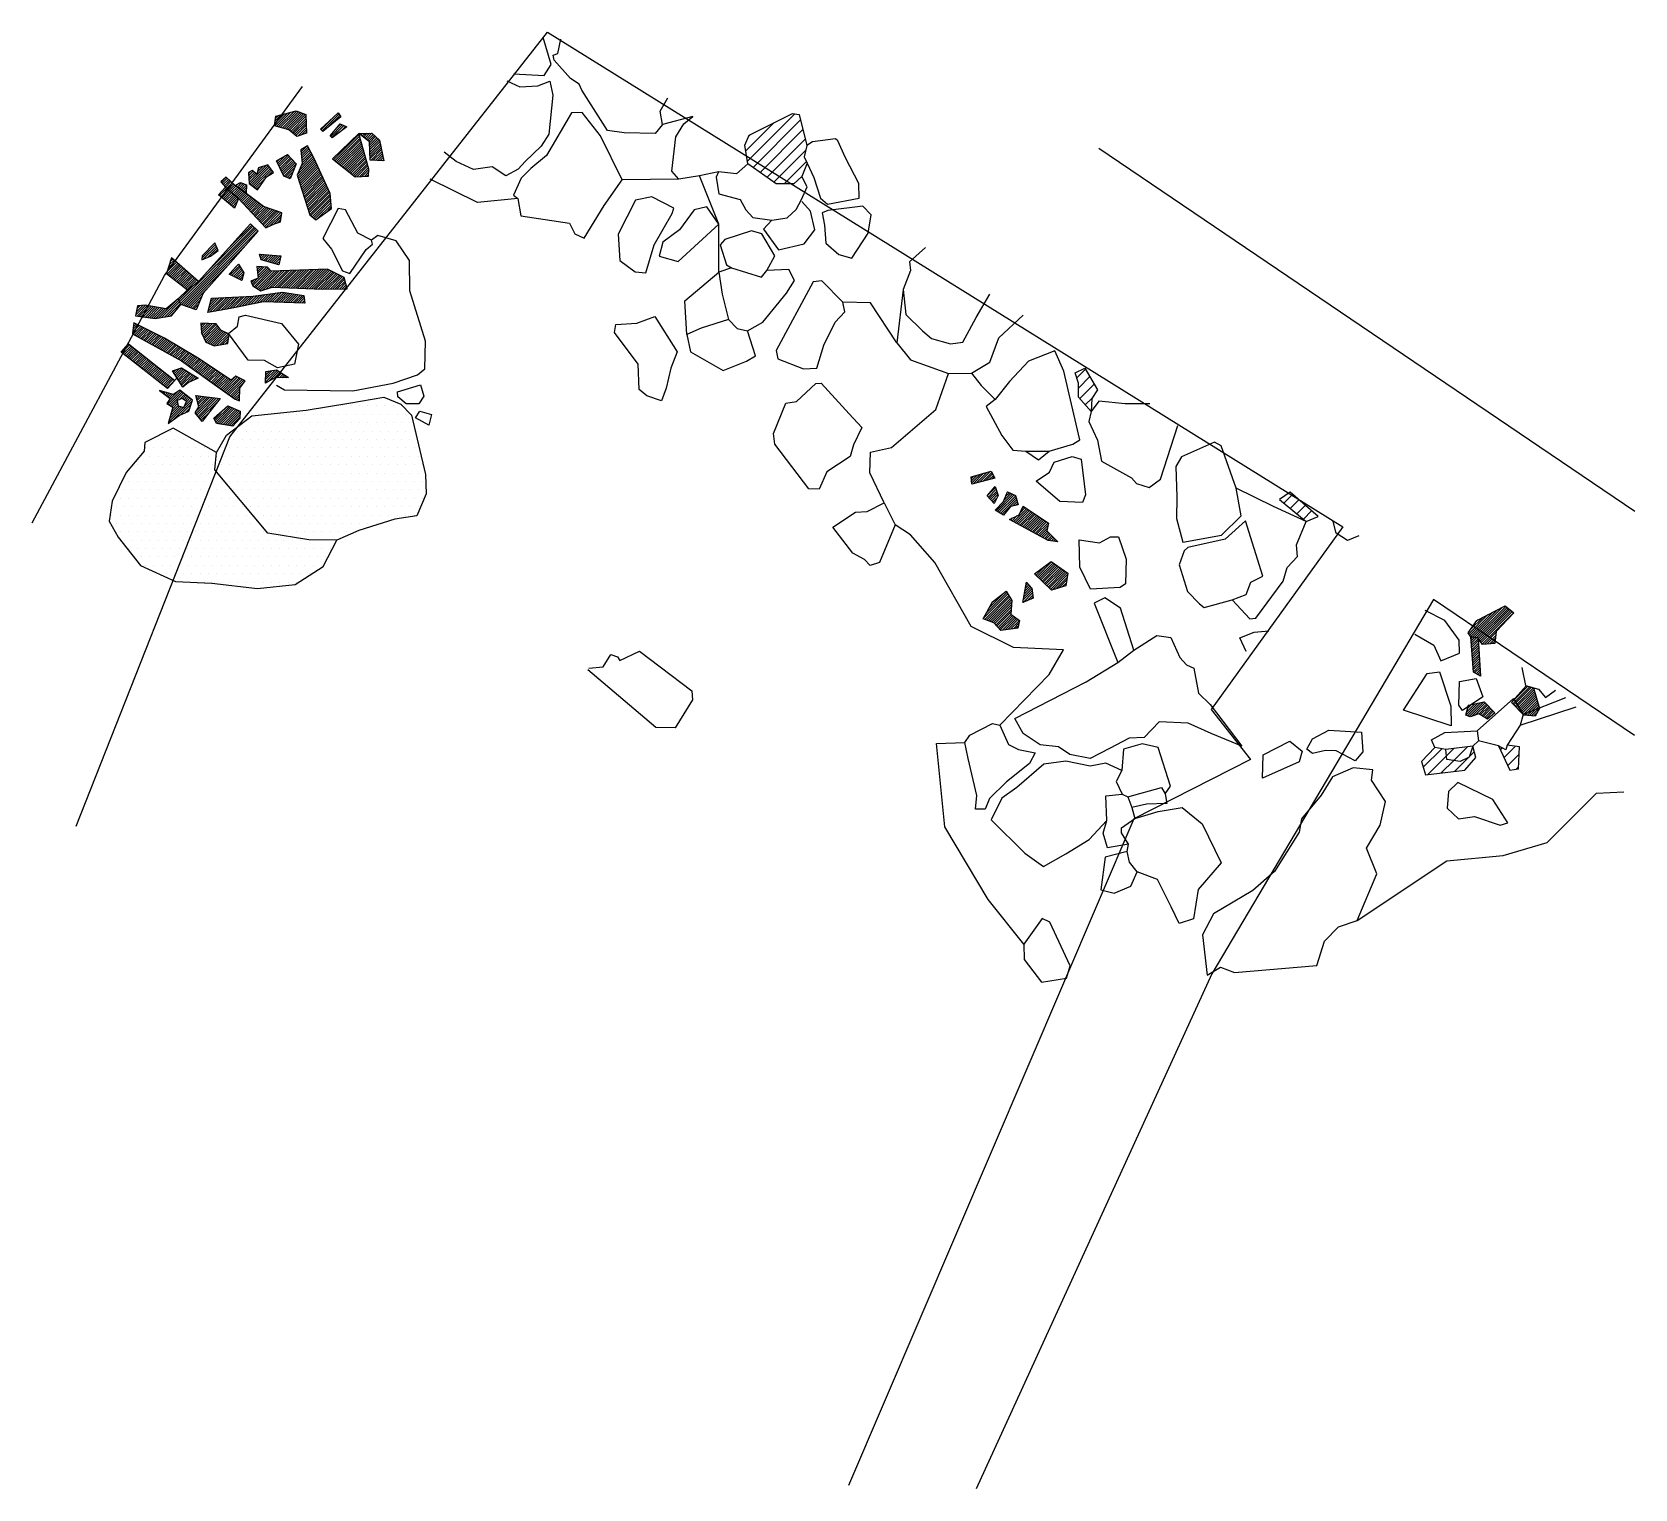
# Model space of a CAD drawing. Header units: metres. Extents: x -0.22 to 2.17, y -21 to -18.83.
import ezdxf

# ---------------------------------------------------------------- set-up
doc = ezdxf.new("R2010")
doc.units = ezdxf.units.M
doc.header["$LTSCALE"] = 25
doc.header["$MEASUREMENT"] = 0
doc.linetypes.add('STRICHPUNKTX2', pattern=[2, 1, -0.5, 0, -0.5])
doc.layers.get('0').update_dxf_attribs({"linetype": 'CONTINUOUS'})
for name, color, linetype in [('BEFUND', 1, 'CONTINUOUS'), ('FEUER', 1, 'CONTINUOUS'), ('GRABUNGSGRENZE', 3, 'STRICHPUNKTX2'), ('KNOCHEN', 2, 'CONTINUOUS'), ('KNOCHENSCHRAFF', 2, 'CONTINUOUS'), ('STEINE', 4, 'CONTINUOUS'), ('STEINESCHRAFF', 4, 'CONTINUOUS')]:
    doc.layers.add(name, color=color, linetype=linetype)

# ---------------------------------------------------------------- blocks, each defined once
blk = doc.blocks.new('*X1')
at = {"color": 0}
for p, q in [((84.67, -1902.3), (91.72, -1895.25)), ((84.43, -1900.78), (88.65, -1896.55)), ((85.5, -1903.24), (92.58, -1896.16)), ((86.54, -1903.97), (92.92, -1897.59)), ((84.83, -1898.61), (85.1, -1898.33)), ((87.58, -1904.7), (93.26, -1899.01)), ((88.61, -1905.43), (93.33, -1900.71)), ((90.14, -1905.67), (93.43, -1902.38)), ((133.73, -1934.56), (135.02, -1933.27)), ((133.96, -1936.1), (135.67, -1934.39)), ((134.16, -1937.66), (136.31, -1935.51)), ((135, -1938.59), (136.06, -1937.53)), ((135.84, -1939.52), (135.89, -1939.47)), ((164.57, -1953.21), (165.86, -1951.92)), ((165.54, -1954.01), (166.81, -1952.75)), ((166.51, -1954.81), (167.75, -1953.57)), ((167.48, -1955.61), (168.7, -1954.39)), ((169.57, -1955.28), (169.64, -1955.21)), ((185.33, -1992.56), (188.09, -1989.8)), ((186.03, -1993.63), (188.79, -1990.87)), ((188.79, -1990.87), (189.9, -1989.76)), ((189.88, -1991.55), (191.92, -1989.51)), ((190, -1993.19), (192.12, -1991.07)), ((192.12, -1991.07), (192.21, -1990.98)), ((192.21, -1990.98), (192.94, -1990.25)), ((196.82, -1989.9), (197.08, -1989.65)), ((197.38, -1991.11), (199.06, -1989.44)), ((197.94, -1992.32), (199.62, -1990.64)), ((188.02, -1993.41), (189.88, -1991.55)), ((199.2, -1992.83), (199.53, -1992.5))]:
    blk.add_line(p, q, dxfattribs=at)
blk = doc.blocks.new('*X2')
at = {"color": 0}
for p, q in [((14.26, -1897.05), (16.17, -1895.14)), ((14.26, -1896.7), (15.68, -1895.27)), ((14.32, -1896.29), (15.2, -1895.4)), ((14.38, -1895.87), (14.72, -1895.53)), ((14.53, -1897.13), (16.65, -1895.01)), ((14.81, -1897.21), (17.14, -1894.88)), ((15.08, -1897.29), (17.52, -1894.85)), ((15.36, -1897.37), (17.78, -1894.94)), ((15.63, -1897.45), (18.04, -1895.04)), ((15.91, -1897.53), (18.29, -1895.14)), ((16.18, -1897.6), (18.55, -1895.24)), ((16.42, -1897.72), (18.8, -1895.33)), ((16.62, -1897.87), (18.9, -1895.59)), ((21.33, -1897.76), (23.82, -1895.27)), ((22.28, -1897.16), (23.95, -1895.49)), ((16.82, -1898.03), (18.91, -1895.94)), ((17.01, -1898.18), (18.92, -1896.28)), ((17.21, -1898.34), (18.93, -1896.62)), ((17.41, -1898.5), (18.95, -1896.96)), ((17.68, -1898.58), (18.96, -1897.3)), ((18.23, -1898.38), (18.97, -1897.64)), ((18.78, -1898.19), (18.98, -1897.98)), ((21.15, -1897.58), (22.63, -1896.11)), ((22.59, -1898.62), (24.31, -1896.9)), ((22.76, -1898.8), (24.55, -1897.01)), ((23.02, -1902.08), (26.8, -1898.3)), ((23.32, -1897.54), (24.06, -1896.79)), ((23.9, -1898.02), (24.79, -1897.12)), ((26.85, -1898.25), (26.92, -1898.17)), ((27.05, -1898.4), (27.29, -1898.17)), ((27.25, -1898.55), (27.65, -1898.16)), ((27.45, -1898.71), (28.01, -1898.15)), ((27.65, -1898.86), (28.37, -1898.14)), ((27.85, -1899.02), (28.72, -1898.15)), ((28.05, -1899.17), (28.91, -1898.31)), ((18.12, -1900.62), (18.15, -1900.59)), ((18.15, -1900.94), (19.03, -1900.06)), ((18.18, -1901.26), (19.24, -1900.2)), ((18.21, -1901.58), (19.36, -1900.43)), ((18.24, -1901.9), (19.48, -1900.67)), ((23.22, -1902.23), (26.88, -1898.57)), ((23.42, -1902.39), (26.96, -1898.85)), ((23.61, -1902.55), (27.04, -1899.12)), ((23.81, -1902.7), (27.12, -1899.4)), ((24.01, -1902.86), (27.2, -1899.67)), ((24.2, -1903.01), (27.27, -1899.95)), ((24.4, -1903.17), (27.35, -1900.22)), ((24.6, -1903.33), (27.43, -1900.5)), ((28.25, -1899.33), (29.1, -1898.48)), ((28.35, -1899.58), (29.28, -1898.64)), ((28.36, -1899.92), (29.47, -1898.81)), ((28.37, -1900.26), (29.66, -1898.97)), ((28.38, -1900.6), (29.85, -1899.14)), ((28.4, -1900.94), (29.92, -1899.42)), ((28.41, -1901.29), (29.99, -1899.71)), ((28.42, -1901.63), (30.05, -1900)), ((28.43, -1901.97), (30.11, -1900.29)), ((28.6, -1902.16), (30.17, -1900.58)), ((10.42, -1905.49), (13, -1902.91)), ((10.54, -1905.71), (13.31, -1902.95)), ((11.68, -1903.87), (12.48, -1903.07)), ((14.58, -1902.39), (15.04, -1901.92)), ((14.7, -1902.62), (15.85, -1901.47)), ((14.81, -1902.86), (16.24, -1901.43)), ((14.93, -1903.1), (16.42, -1901.61)), ((15.04, -1903.34), (16.59, -1901.79)), ((15.16, -1903.57), (16.76, -1901.97)), ((15.28, -1903.81), (16.94, -1902.15)), ((15.39, -1904.05), (17.11, -1902.33)), ((15.51, -1904.29), (17.28, -1902.51)), ((15.63, -1904.52), (17.45, -1902.7)), ((17.64, -1904.28), (20.08, -1901.84)), ((17.67, -1904.6), (20.19, -1902.08)), ((17.76, -1904.86), (20.3, -1902.32)), ((17.84, -1905.13), (20.41, -1902.57)), ((17.89, -1903.67), (19.96, -1901.6)), ((17.93, -1905.4), (20.52, -1902.81)), ((18.01, -1905.67), (20.63, -1903.05)), ((18.14, -1903.07), (19.84, -1901.37)), ((18.28, -1902.23), (19.6, -1900.9)), ((18.31, -1902.55), (19.72, -1901.14)), ((24.8, -1903.48), (27.51, -1900.77)), ((24.99, -1903.64), (27.59, -1901.05)), ((25.19, -1903.8), (27.67, -1901.32)), ((25.39, -1903.95), (27.75, -1901.59)), ((25.58, -1904.11), (27.82, -1901.87)), ((25.78, -1904.27), (27.9, -1902.14)), ((25.98, -1904.42), (27.98, -1902.42)), ((26.18, -1904.58), (28.06, -1902.69)), ((26.48, -1904.63), (28.14, -1902.97)), ((28.93, -1902.17), (30.23, -1900.88)), ((29.27, -1902.19), (30.29, -1901.17)), ((29.61, -1902.21), (30.36, -1901.46)), ((29.94, -1902.22), (30.42, -1901.75)), ((30.28, -1902.24), (30.48, -1902.04)), ((6.25, -1905.41), (6.69, -1904.98)), ((6.42, -1905.6), (7.17, -1904.84)), ((6.58, -1905.79), (7.36, -1905.01)), ((6.74, -1905.98), (7.54, -1905.18)), ((6.91, -1906.17), (7.72, -1905.35)), ((10.34, -1904.15), (10.69, -1903.8)), ((10.36, -1904.49), (11.04, -1903.81)), ((10.38, -1904.82), (11.23, -1903.97)), ((10.4, -1905.15), (11.43, -1904.12)), ((10.75, -1905.87), (13.46, -1903.16)), ((10.95, -1906.02), (13.6, -1903.37)), ((11.15, -1906.17), (13.74, -1903.58)), ((11.35, -1906.33), (12.95, -1904.72)), ((11.78, -1903.42), (11.96, -1903.24)), ((13.11, -1904.56), (13.89, -1903.78)), ((13.99, -1904.03), (14.03, -1903.99)), ((15.87, -1904.63), (17.2, -1903.3)), ((16.12, -1904.74), (16.95, -1903.9)), ((16.36, -1904.85), (16.71, -1904.5)), ((18.1, -1905.94), (20.74, -1903.3)), ((18.18, -1906.21), (20.85, -1903.54)), ((18.27, -1906.47), (20.96, -1903.78)), ((18.36, -1906.74), (21.07, -1904.03)), ((18.44, -1907.01), (21.18, -1904.27)), ((18.53, -1907.28), (21.29, -1904.51)), ((18.61, -1907.55), (21.4, -1904.75)), ((18.7, -1907.82), (21.51, -1905)), ((18.78, -1908.09), (21.63, -1905.24)), ((26.86, -1904.61), (28.22, -1903.24)), ((27.23, -1904.59), (28.28, -1903.54)), ((27.6, -1904.57), (28.26, -1903.91)), ((27.97, -1904.55), (28.24, -1904.28)), ((7.1, -1906.33), (7.91, -1905.52)), ((7.29, -1906.5), (8.09, -1905.69)), ((7.47, -1906.66), (8.27, -1905.86)), ((7.66, -1906.83), (8.47, -1906.02)), ((7.85, -1906.99), (8.68, -1906.17)), ((8.04, -1907.16), (8.88, -1906.32)), ((8.23, -1907.32), (9.09, -1906.46)), ((8.42, -1907.49), (9.29, -1906.61)), ((8.61, -1907.65), (9.5, -1906.76)), ((8.8, -1907.82), (9.7, -1906.91)), ((8.97, -1907.99), (9.91, -1907.06)), ((9.14, -1908.18), (10.11, -1907.21)), ((9.31, -1908.36), (10.31, -1907.36)), ((9.48, -1908.54), (10.52, -1907.51)), ((9.65, -1908.73), (10.72, -1907.66)), ((9.82, -1908.91), (10.92, -1907.81)), ((11.55, -1906.48), (12.24, -1905.79)), ((18.87, -1908.35), (21.74, -1905.48)), ((18.95, -1908.62), (21.85, -1905.73)), ((19.04, -1908.89), (21.96, -1905.97)), ((19.12, -1909.16), (22.07, -1906.21)), ((19.21, -1909.43), (22.18, -1906.46)), ((19.29, -1909.7), (22.29, -1906.7)), ((19.38, -1909.96), (22.4, -1906.94)), ((19.46, -1910.23), (22.49, -1907.21)), ((19.64, -1910.41), (22.52, -1907.53)), ((19.83, -1910.57), (22.54, -1907.86)), ((9.99, -1909.1), (11.12, -1907.96)), ((10.16, -1909.28), (11.33, -1908.12)), ((10.33, -1909.46), (11.53, -1908.27)), ((10.5, -1909.65), (11.73, -1908.42)), ((10.67, -1909.83), (11.93, -1908.57)), ((10.84, -1910.01), (12.14, -1908.72)), ((11.01, -1910.2), (12.34, -1908.87)), ((11.18, -1910.38), (12.54, -1909.02)), ((11.35, -1910.56), (12.8, -1909.12)), ((11.52, -1910.75), (13.06, -1909.21)), ((11.69, -1910.93), (13.32, -1909.31)), ((11.86, -1911.11), (13.58, -1909.4)), ((12.03, -1911.3), (13.84, -1909.49)), ((12.2, -1911.48), (14.1, -1909.58)), ((12.37, -1911.66), (14.36, -1909.68)), ((12.54, -1911.85), (14.62, -1909.77)), ((12.71, -1912.03), (14.88, -1909.86)), ((12.88, -1912.21), (15.15, -1909.95)), ((13.47, -1911.99), (15.28, -1910.17)), ((20.02, -1910.73), (22.57, -1908.18)), ((20.22, -1910.89), (22.6, -1908.51)), ((20.54, -1910.92), (22.63, -1908.83)), ((21.85, -1909.97), (22.66, -1909.16)), ((14.12, -1911.69), (15.21, -1910.59)), ((14.68, -1911.48), (15.15, -1911.01)), ((12.02, -1916.26), (12.11, -1916.17)), ((12.1, -1916.53), (12.44, -1916.19)), ((12.19, -1916.8), (12.77, -1916.22)), ((12.34, -1917), (13.09, -1916.25)), ((12.62, -1917.08), (13.42, -1916.27)), ((12.89, -1917.16), (13.75, -1916.3)), ((13.16, -1917.24), (14.07, -1916.33)), ((13.44, -1917.32), (14.4, -1916.36)), ((13.71, -1917.4), (14.73, -1916.38)), ((13.98, -1917.48), (15.05, -1916.41)), ((14.26, -1917.56), (15.08, -1916.74)), ((14.53, -1917.64), (14.99, -1917.18)), ((7.63, -1919.23), (8.99, -1917.88)), ((7.87, -1919.35), (9.12, -1918.1)), ((8.11, -1919.47), (9.26, -1918.32)), ((8.31, -1918.21), (8.85, -1917.66)), ((8.34, -1919.58), (9.39, -1918.54)), ((8.58, -1919.7), (9.52, -1918.76)), ((8.82, -1919.82), (9.63, -1919.01)), ((9.06, -1919.93), (9.49, -1919.5)), ((10.86, -1920.6), (11.72, -1919.74)), ((10.95, -1920.86), (13.43, -1918.39)), ((11.17, -1921), (13.59, -1918.57)), ((11.39, -1921.13), (13.83, -1918.7)), ((11.59, -1918.1), (11.7, -1917.99)), ((11.61, -1921.27), (14.19, -1918.68)), ((11.63, -1918.42), (12.03, -1918.02)), ((11.66, -1918.74), (12.36, -1918.04)), ((11.7, -1919.05), (12.69, -1918.06)), ((11.74, -1919.37), (13.03, -1918.08)), ((11.77, -1919.69), (13.26, -1918.21)), ((11.83, -1921.4), (14.56, -1918.67)), ((12.06, -1921.53), (14.93, -1918.65)), ((12.41, -1921.53), (15.3, -1918.64)), ((12.91, -1921.38), (15.67, -1918.62)), ((13.42, -1921.23), (16.04, -1918.61)), ((13.9, -1921.09), (16.41, -1918.59)), ((14.24, -1921.11), (16.77, -1918.58)), ((14.59, -1921.12), (17.14, -1918.56)), ((14.81, -1917.72), (14.91, -1917.62)), ((14.93, -1921.13), (17.51, -1918.55)), ((15.27, -1921.14), (17.88, -1918.53)), ((15.61, -1921.16), (18.25, -1918.52)), ((15.95, -1921.17), (18.62, -1918.5)), ((16.29, -1921.18), (18.98, -1918.49)), ((16.63, -1921.19), (19.35, -1918.47)), ((16.98, -1921.2), (19.72, -1918.46)), ((17.32, -1921.22), (20.09, -1918.44)), ((17.66, -1921.23), (20.46, -1918.43)), ((18, -1921.24), (20.83, -1918.41)), ((18.34, -1921.25), (21.2, -1918.4)), ((18.68, -1921.27), (21.56, -1918.38)), ((19.02, -1921.28), (21.93, -1918.37)), ((19.36, -1921.29), (22.23, -1918.43)), ((19.71, -1921.3), (22.46, -1918.55)), ((20.05, -1921.31), (22.7, -1918.67)), ((20.39, -1921.33), (22.93, -1918.78)), ((20.73, -1921.34), (23.16, -1918.9)), ((21.07, -1921.35), (23.4, -1919.02)), ((21.42, -1921.36), (23.63, -1919.14)), ((21.77, -1921.36), (23.87, -1919.26)), ((22.13, -1921.35), (24.1, -1919.38)), ((22.49, -1921.35), (24.33, -1919.5)), ((22.85, -1921.34), (24.57, -1919.62)), ((9.29, -1920.05), (9.36, -1919.98)), ((10.77, -1920.34), (11.11, -1920)), ((11.56, -1923.44), (12.84, -1922.16)), ((12.01, -1923.34), (13.25, -1922.1)), ((12.45, -1923.25), (13.66, -1922.04)), ((12.82, -1923.23), (14.07, -1921.99)), ((13.17, -1923.25), (14.48, -1921.93)), ((13.51, -1923.26), (14.89, -1921.88)), ((13.85, -1923.27), (15.3, -1921.82)), ((14.19, -1923.28), (15.63, -1921.85)), ((14.53, -1923.29), (15.93, -1921.9)), ((14.87, -1923.31), (16.24, -1921.94)), ((15.22, -1923.32), (16.54, -1921.99)), ((15.56, -1923.33), (16.84, -1922.04)), ((15.9, -1923.34), (17.15, -1922.09)), ((16.24, -1923.35), (17.45, -1922.14)), ((16.58, -1923.37), (17.76, -1922.19)), ((23.21, -1921.34), (24.66, -1919.88)), ((23.56, -1921.33), (24.74, -1920.16)), ((23.92, -1921.33), (24.81, -1920.44)), ((24.28, -1921.33), (24.89, -1920.72)), ((24.64, -1921.32), (24.96, -1921)), ((24.99, -1921.32), (25.04, -1921.27)), ((4.34, -1924.64), (6.35, -1922.63)), ((4.47, -1924.16), (5.98, -1922.65)), ((4.55, -1924.79), (6.73, -1922.61)), ((4.6, -1923.68), (5.61, -1922.67)), ((4.72, -1923.2), (5.24, -1922.69)), ((4.85, -1922.72), (4.87, -1922.7)), ((4.98, -1924.72), (7.1, -1922.6)), ((5.41, -1924.64), (7.47, -1922.58)), ((5.84, -1924.56), (7.84, -1922.56)), ((6.27, -1924.48), (8.21, -1922.54)), ((6.7, -1924.41), (8.58, -1922.53)), ((7.13, -1924.33), (8.95, -1922.51)), ((7.57, -1924.25), (9.33, -1922.49)), ((8.01, -1924.16), (9.7, -1922.47)), ((8.45, -1924.07), (10.07, -1922.45)), ((8.9, -1923.98), (10.44, -1922.44)), ((9.34, -1923.89), (10.81, -1922.42)), ((9.79, -1923.8), (11.2, -1922.38)), ((10.23, -1923.71), (11.61, -1922.33)), ((10.67, -1923.62), (12.02, -1922.27)), ((11.12, -1923.53), (12.43, -1922.21)), ((16.92, -1923.38), (18.06, -1922.24)), ((17.26, -1923.39), (18.37, -1922.29)), ((17.61, -1923.4), (18.6, -1922.41)), ((17.95, -1923.41), (18.64, -1922.72)), ((18.29, -1923.43), (18.68, -1923.03)), ((18.63, -1923.44), (18.72, -1923.34)), ((3.22, -1926.47), (3.28, -1926.42)), ((3.25, -1926.8), (3.62, -1926.43)), ((3.27, -1927.13), (3.95, -1926.45)), ((3.29, -1927.46), (4.29, -1926.46)), ((3.31, -1927.8), (4.63, -1926.48)), ((3.4, -1928.06), (4.97, -1926.49)), ((3.52, -1928.3), (5.31, -1926.51)), ((3.63, -1928.54), (5.57, -1926.6)), ((3.75, -1928.78), (5.72, -1926.8)), ((3.86, -1929.02), (5.87, -1927.01)), ((3.97, -1929.26), (6.02, -1927.21)), ((4.21, -1929.37), (6.17, -1927.42)), ((4.45, -1929.48), (6.38, -1927.56)), ((4.7, -1929.59), (6.62, -1927.67)), ((4.94, -1929.71), (6.86, -1927.78)), ((5.18, -1929.82), (7.1, -1927.89)), ((5.59, -1929.76), (7.35, -1928.01)), ((6.02, -1929.69), (7.41, -1928.29)), ((6.44, -1929.61), (7.37, -1928.69)), ((6.87, -1929.54), (7.33, -1929.09)), ((12.87, -1935.21), (14.61, -1933.47)), ((12.88, -1934.84), (14.29, -1933.43)), ((12.9, -1934.48), (13.87, -1933.5)), ((12.91, -1934.11), (13.45, -1933.57)), ((12.92, -1933.75), (13.03, -1933.64)), ((13.31, -1935.12), (14.83, -1933.61)), ((14.18, -1934.61), (15.04, -1933.74)), ((14.58, -1934.56), (15.26, -1933.88)), ((14.94, -1934.55), (15.48, -1934.02)), ((15.3, -1934.55), (15.69, -1934.15)), ((15.66, -1934.54), (15.91, -1934.29)), ((16.02, -1934.53), (16.13, -1934.43))]:
    blk.add_line(p, q, dxfattribs=at)
blk = doc.blocks.new('*X3')
at = {"color": 0}
for p, q in [((-6.92, -1927.78), (-5.94, -1926.79)), ((-6.87, -1927.37), (-6.18, -1926.68)), ((-6.86, -1928.07), (-5.7, -1926.91)), ((-6.82, -1926.97), (-6.41, -1926.56)), ((-6.77, -1926.56), (-6.65, -1926.44)), ((-6.64, -1928.2), (-5.46, -1927.03)), ((-6.41, -1928.32), (-5.23, -1927.14)), ((-6.18, -1928.45), (-4.99, -1927.26)), ((-5.95, -1928.58), (-4.75, -1927.38)), ((-5.72, -1928.7), (-4.52, -1927.49)), ((-5.5, -1928.83), (-4.28, -1927.61)), ((-5.27, -1928.95), (-4.04, -1927.73)), ((-5.04, -1929.08), (-3.8, -1927.84)), ((-4.81, -1929.2), (-3.57, -1927.96)), ((-4.58, -1929.33), (-3.33, -1928.07)), ((-4.36, -1929.45), (-3.09, -1928.19)), ((-4.13, -1929.58), (-2.86, -1928.31)), ((-3.9, -1929.71), (-2.62, -1928.42)), ((-3.67, -1929.83), (-2.38, -1928.54)), ((-3.44, -1929.96), (-2.15, -1928.66)), ((-3.22, -1930.08), (-1.93, -1928.79)), ((-2.99, -1930.21), (-1.7, -1928.92)), ((-2.76, -1930.33), (-1.48, -1929.06)), ((-2.53, -1930.46), (-1.26, -1929.19)), ((-2.3, -1930.58), (-1.04, -1929.32)), ((-8.56, -1930.83), (-7.36, -1929.62)), ((-8.36, -1930.98), (-7.16, -1929.78)), ((-8.16, -1931.14), (-6.96, -1929.94)), ((-7.96, -1931.29), (-6.76, -1930.09)), ((-7.76, -1931.45), (-6.57, -1930.25)), ((-7.57, -1931.6), (-6.37, -1930.41)), ((-7.37, -1931.76), (-6.17, -1930.56)), ((-7.17, -1931.91), (-5.98, -1930.72)), ((-6.97, -1932.07), (-5.78, -1930.88)), ((-6.77, -1932.22), (-5.58, -1931.03)), ((-6.57, -1932.38), (-5.39, -1931.19)), ((-6.38, -1932.54), (-5.19, -1931.35)), ((-6.18, -1932.69), (-4.99, -1931.5)), ((-5.98, -1932.85), (-4.8, -1931.66)), ((-2.08, -1930.71), (-0.82, -1929.45)), ((-1.85, -1930.84), (-0.6, -1929.59)), ((-1.62, -1930.96), (-0.38, -1929.72)), ((-1.39, -1931.09), (-0.16, -1929.85)), ((-1.16, -1931.21), (0.06, -1929.99)), ((-0.94, -1931.34), (0.28, -1930.12)), ((-0.71, -1931.46), (0.5, -1930.25)), ((-0.48, -1931.59), (0.73, -1930.38)), ((-0.25, -1931.72), (0.95, -1930.52)), ((-0.02, -1931.84), (1.17, -1930.65)), ((0.2, -1931.97), (1.39, -1930.78)), ((0.42, -1932.1), (1.61, -1930.91)), ((0.63, -1932.25), (1.83, -1931.05)), ((0.84, -1932.39), (2.05, -1931.18)), ((1.04, -1932.54), (2.27, -1931.31)), ((1.25, -1932.69), (2.49, -1931.44)), ((1.46, -1932.83), (2.71, -1931.58)), ((1.66, -1932.98), (2.93, -1931.72)), ((-5.78, -1933), (-4.6, -1931.82)), ((-5.58, -1933.16), (-4.4, -1931.97)), ((-5.38, -1933.31), (-4.2, -1932.13)), ((-5.19, -1933.47), (-4.01, -1932.29)), ((-4.99, -1933.62), (-3.81, -1932.44)), ((-4.79, -1933.78), (-3.61, -1932.6)), ((-4.59, -1933.93), (-3.42, -1932.76)), ((-4.39, -1934.09), (-3.22, -1932.91)), ((-4.19, -1934.24), (-3.02, -1933.07)), ((-4, -1934.4), (-2.83, -1933.23)), ((-3.8, -1934.55), (-2.63, -1933.38)), ((-3.6, -1934.71), (-2.43, -1933.54)), ((-3.4, -1934.86), (-2.24, -1933.7)), ((-3.2, -1935.02), (-2.04, -1933.85)), ((-3, -1935.17), (-1.84, -1934.01)), ((-1.81, -1936.1), (0.89, -1933.4)), ((-0.84, -1933.72), (-0.49, -1933.36)), ((-0.71, -1933.94), (0.05, -1933.18)), ((-0.57, -1934.15), (0.45, -1933.13)), ((-0.44, -1934.37), (0.67, -1933.26)), ((-0.16, -1934.81), (1.11, -1933.53)), ((-0.03, -1935.03), (1.33, -1933.67)), ((0.11, -1935.24), (1.55, -1933.8)), ((0.24, -1935.46), (1.77, -1933.94)), ((0.38, -1935.68), (1.99, -1934.07)), ((1.87, -1933.13), (3.14, -1931.86)), ((2.08, -1933.28), (3.35, -1932)), ((2.28, -1933.42), (3.57, -1932.14)), ((2.49, -1933.57), (3.78, -1932.28)), ((2.69, -1933.72), (3.99, -1932.42)), ((2.9, -1933.86), (4.21, -1932.56)), ((3.11, -1934.01), (4.42, -1932.7)), ((3.31, -1934.16), (4.63, -1932.84)), ((3.52, -1934.31), (4.85, -1932.98)), ((3.73, -1934.45), (5.06, -1933.12)), ((3.93, -1934.6), (5.27, -1933.26)), ((4.14, -1934.75), (5.49, -1933.4)), ((4.34, -1934.9), (5.7, -1933.54)), ((4.55, -1935.04), (5.91, -1933.68)), ((4.76, -1935.19), (6.12, -1933.82)), ((4.96, -1935.34), (6.34, -1933.96)), ((5.17, -1935.49), (6.55, -1934.1)), ((-2.89, -1936.48), (-2.89, -1936.48)), ((-2.81, -1935.33), (-1.64, -1934.17)), ((-2.61, -1935.48), (-1.45, -1934.32)), ((-2.41, -1935.64), (-1.25, -1934.48)), ((-2.21, -1935.79), (-1.05, -1934.64)), ((-2.01, -1935.95), (-0.86, -1934.79)), ((0.51, -1935.9), (2.21, -1934.21)), ((1.57, -1935.19), (2.43, -1934.34)), ((2.23, -1934.89), (2.64, -1934.47)), ((5.37, -1935.63), (6.76, -1934.24)), ((5.58, -1935.78), (6.98, -1934.38)), ((5.79, -1935.93), (7.19, -1934.52)), ((5.99, -1936.08), (7.4, -1934.67)), ((6.2, -1936.23), (7.62, -1934.81)), ((6.4, -1936.37), (8.46, -1934.31)), ((6.61, -1936.52), (8.69, -1934.44)), ((6.81, -1936.67), (8.93, -1934.56)), ((7.02, -1936.82), (9.16, -1934.68)), ((7.23, -1936.96), (9.39, -1934.8)), ((7.43, -1937.11), (9.62, -1934.92)), ((7.64, -1937.26), (9.67, -1935.23)), ((7.84, -1937.41), (9.05, -1936.2)), ((-2.69, -1936.63), (-2.61, -1936.55)), ((-2.49, -1936.78), (-2.34, -1936.63)), ((-2.29, -1936.93), (-2.06, -1936.7)), ((-2.08, -1937.08), (-1.78, -1936.78)), ((-1.88, -1937.23), (-1.5, -1936.85)), ((-1.71, -1938.48), (0.23, -1936.53)), ((-1.68, -1937.38), (-1.22, -1936.93)), ((-1.51, -1937.92), (-0.24, -1936.66)), ((-1.48, -1938.6), (0.43, -1936.69)), ((-1.48, -1937.53), (-0.94, -1937)), ((-1.44, -1940.68), (0.37, -1938.87)), ((-1.29, -1940.18), (0.1, -1938.79)), ((-1.26, -1938.73), (0.63, -1936.84)), ((-1.14, -1939.68), (-0.16, -1938.7)), ((-1.03, -1938.86), (-0.28, -1938.1)), ((-1, -1939.18), (-0.22, -1938.4)), ((-0.84, -1940.78), (1.95, -1938)), ((-0.01, -1937.83), (0.83, -1937)), ((0.21, -1940.1), (1.79, -1938.51)), ((0.5, -1937.68), (1.02, -1937.15)), ((0.71, -1937.83), (1.22, -1937.31)), ((0.78, -1938.81), (1.82, -1937.78)), ((0.92, -1937.97), (1.42, -1937.47)), ((1.1, -1938.14), (1.62, -1937.62)), ((2.5, -1939.92), (4.92, -1937.51)), ((2.55, -1937.4), (2.72, -1937.22)), ((2.55, -1939.52), (4.6, -1937.47)), ((2.62, -1937.68), (3.04, -1937.26)), ((2.66, -1940.12), (5.23, -1937.55)), ((2.7, -1937.96), (3.35, -1937.31)), ((2.77, -1938.24), (3.66, -1937.35)), ((2.82, -1940.31), (5.54, -1937.59)), ((2.85, -1938.51), (3.98, -1937.39)), ((2.92, -1938.79), (4.29, -1937.43)), ((2.98, -1940.5), (5.86, -1937.63)), ((3.14, -1940.69), (5.8, -1938.04)), ((5.37, -1940.94), (7.49, -1938.83)), ((8.05, -1937.56), (9.04, -1936.57)), ((8.25, -1937.7), (9.03, -1936.93)), ((8.5, -1937.81), (9.02, -1937.29)), ((8.77, -1937.9), (9.01, -1937.66)), ((-1.59, -1941.18), (0.64, -1938.95)), ((0.84, -1939.81), (1.63, -1939.03)), ((3.3, -1940.89), (4.47, -1939.72)), ((5.25, -1940.7), (6.96, -1939)), ((5.49, -1941.18), (7.73, -1938.94)), ((5.64, -1941.38), (7.97, -1939.04)), ((5.94, -1941.43), (8.22, -1939.15)), ((6.24, -1941.48), (8.46, -1939.26)), ((6.55, -1941.53), (8.71, -1939.37)), ((6.85, -1941.58), (8.95, -1939.48)), ((7.15, -1941.63), (9.09, -1939.7)), ((7.45, -1941.69), (9.07, -1940.07)), ((7.76, -1941.74), (9.05, -1940.44))]:
    blk.add_line(p, q, dxfattribs=at)
blk = doc.blocks.new('*X4')
at = {"color": 0}
for p, q in [((6, -1907.43), (7.1, -1906.33)), ((6.2, -1907.59), (7.29, -1906.5)), ((6.39, -1907.75), (7.47, -1906.66)), ((6.58, -1907.91), (7.66, -1906.83)), ((6.78, -1908.07), (7.85, -1906.99)), ((6.97, -1908.23), (8.04, -1907.16)), ((7.16, -1908.39), (8.23, -1907.32)), ((7.36, -1908.55), (8.42, -1907.49)), ((7.55, -1908.71), (8.61, -1907.65)), ((7.74, -1908.87), (8.8, -1907.82)), ((8.47, -1906.02), (8.85, -1905.65)), ((8.68, -1906.17), (9.31, -1905.53)), ((8.88, -1906.32), (9.56, -1905.64)), ((9.09, -1906.46), (9.81, -1905.74)), ((9.29, -1906.61), (10.02, -1905.89)), ((9.5, -1906.76), (10, -1906.26)), ((9.7, -1906.91), (9.99, -1906.62)), ((9.91, -1907.06), (9.97, -1906.99)), ((7.93, -1909.03), (8.65, -1908.31)), ((8.13, -1909.19), (8.39, -1908.93)), ((0.08, -1923.25), (11.17, -1912.16)), ((0.19, -1923.49), (11.35, -1912.33)), ((0.35, -1923.69), (11.53, -1912.5)), ((3.98, -1919), (10.99, -1911.98)), ((7.57, -1915.05), (10.81, -1911.81)), ((10.45, -1911.82), (10.63, -1911.64)), ((0.62, -1923.78), (11.71, -1912.68)), ((0.88, -1923.86), (10.08, -1914.67)), ((3.41, -1916.74), (5.44, -1914.71)), ((3.58, -1916.92), (5.55, -1914.95)), ((5.25, -1914.55), (5.33, -1914.47)), ((-1.82, -1918.79), (-0.38, -1917.35)), ((-1.65, -1918.26), (-0.57, -1917.19)), ((-1.48, -1917.74), (-0.76, -1917.02)), ((-1.31, -1917.21), (-0.95, -1916.86)), ((4.21, -1916.65), (5.66, -1915.2)), ((5.04, -1916.17), (5.77, -1915.44)), ((-1.79, -1919.11), (-0.2, -1917.52)), ((-1.6, -1919.27), (-0.01, -1917.68)), ((-1.4, -1919.42), (0.18, -1917.85)), ((-1.2, -1919.58), (0.37, -1918.01)), ((-1, -1919.73), (0.56, -1918.18)), ((-0.8, -1919.89), (0.75, -1918.34)), ((-0.6, -1920.04), (0.93, -1918.51)), ((-0.4, -1920.2), (1.12, -1918.67)), ((-0.2, -1920.35), (1.31, -1918.84)), ((0, -1920.51), (1.5, -1919)), ((0.2, -1920.66), (1.69, -1919.17)), ((0.39, -1920.82), (1.88, -1919.33)), ((0.59, -1920.97), (2.06, -1919.5)), ((0.79, -1921.12), (2.25, -1919.66)), ((1.14, -1923.95), (7.15, -1917.95)), ((-0.03, -1923.01), (2.39, -1920.59)), ((0.99, -1921.28), (2.44, -1919.83)), ((1.19, -1921.43), (2.63, -1919.99)), ((1.41, -1924.04), (4.19, -1921.26)), ((2.39, -1920.59), (2.82, -1920.16)), ((-6.46, -1925.2), (-5.03, -1923.76)), ((-6.37, -1924.75), (-5.4, -1923.78)), ((-6.28, -1924.3), (-5.79, -1923.82)), ((-6.27, -1925.36), (-4.72, -1923.81)), ((-6.18, -1923.86), (-6.18, -1923.85)), ((-5.96, -1925.4), (-4.42, -1923.86)), ((-5.65, -1925.45), (-4.11, -1923.91)), ((-5.34, -1925.49), (-3.81, -1923.96)), ((-5.03, -1925.54), (-3.51, -1924.01)), ((-4.72, -1925.58), (-3.2, -1924.06)), ((-4.41, -1925.62), (-2.9, -1924.11)), ((-4.11, -1925.67), (-2.59, -1924.16)), ((-3.8, -1925.71), (-2.29, -1924.21)), ((-3.45, -1925.72), (-1.99, -1924.26)), ((-3.02, -1925.65), (-0.38, -1923.01)), ((-2.6, -1925.58), (-0.03, -1923.01)), ((-2.18, -1925.51), (0.08, -1923.25)), ((-1.75, -1925.44), (0.19, -1923.49)), ((-1.33, -1925.37), (-0.29, -1924.33)), ((1.67, -1924.13), (3.39, -1922.42)), ((1.94, -1924.22), (3.14, -1923.02)), ((2.2, -1924.31), (2.9, -1923.62)), ((2.47, -1924.4), (2.65, -1924.22))]:
    blk.add_line(p, q, dxfattribs=at)
blk = doc.blocks.new('*X5')
at = {"color": 0}
for p, q in [((117.99, -1949.59), (118.39, -1949.19)), ((118.02, -1949.91), (118.88, -1949.06)), ((118.05, -1950.24), (119.36, -1948.93)), ((118.28, -1950.36), (119.85, -1948.79)), ((118.76, -1950.24), (120.33, -1948.66)), ((119.24, -1950.11), (120.81, -1948.53)), ((119.71, -1949.99), (121.05, -1948.65)), ((120.19, -1949.86), (121.18, -1948.88)), ((120.67, -1949.73), (121.3, -1949.1)), ((121.15, -1949.61), (121.43, -1949.33)), ((120.53, -1952), (121.63, -1950.9)), ((120.56, -1952.32), (121.72, -1951.16)), ((120.73, -1952.51), (121.81, -1951.43)), ((120.89, -1952.7), (121.89, -1951.7)), ((121.06, -1952.88), (121.98, -1951.96)), ((121.23, -1953.07), (121.85, -1952.45)), ((121.4, -1953.25), (121.46, -1953.19)), ((121.7, -1954.37), (124.17, -1951.9)), ((121.92, -1954.5), (124.41, -1952.01)), ((122.14, -1954.63), (124.63, -1952.14)), ((122.37, -1954.76), (124.7, -1952.42)), ((122.59, -1954.89), (124.78, -1952.7)), ((122.83, -1952.88), (123.92, -1951.79)), ((123.1, -1952.26), (123.68, -1951.68)), ((123.37, -1951.64), (123.44, -1951.56)), ((124.17, -1953.67), (124.85, -1952.98)), ((123.85, -1955.75), (124.16, -1955.44)), ((124.08, -1955.87), (124.86, -1955.09)), ((124.31, -1956), (126.27, -1954.04)), ((124.54, -1956.12), (126.48, -1954.18)), ((124.62, -1953.56), (124.92, -1953.27)), ((124.77, -1956.25), (126.69, -1954.32)), ((125, -1956.37), (126.91, -1954.46)), ((125.23, -1956.5), (127.12, -1954.6)), ((125.25, -1954.7), (126.06, -1953.9)), ((125.46, -1956.62), (127.33, -1954.75)), ((125.58, -1954.02), (125.84, -1953.76)), ((125.69, -1956.74), (127.54, -1954.89)), ((125.92, -1956.87), (127.76, -1955.03)), ((126.14, -1956.99), (127.97, -1955.17)), ((126.37, -1957.12), (128.18, -1955.31)), ((126.6, -1957.24), (128.39, -1955.45)), ((126.83, -1957.37), (128.6, -1955.59)), ((127.06, -1957.49), (128.82, -1955.73)), ((127.29, -1957.61), (129.03, -1955.87)), ((127.52, -1957.74), (129.24, -1956.02)), ((127.75, -1957.86), (129.45, -1956.16)), ((127.98, -1957.99), (129.44, -1956.52)), ((128.21, -1958.11), (129.36, -1956.95)), ((128.44, -1958.24), (129.3, -1957.37)), ((128.67, -1958.36), (129.48, -1957.54)), ((128.9, -1958.48), (129.66, -1957.72)), ((129.12, -1958.61), (129.83, -1957.9)), ((129.35, -1958.73), (130.01, -1958.08)), ((129.63, -1958.81), (130.19, -1958.25)), ((129.94, -1958.85), (130.36, -1958.43)), ((130.25, -1958.89), (130.54, -1958.61)), ((130.56, -1958.94), (130.72, -1958.78)), ((130.87, -1958.98), (130.89, -1958.96)), ((127.66, -1963.96), (129.07, -1962.55)), ((127.84, -1964.14), (129.98, -1961.99)), ((128.01, -1964.31), (130.19, -1962.14)), ((128.19, -1964.49), (130.4, -1962.28)), ((128.37, -1964.67), (130.61, -1962.43)), ((128.55, -1964.84), (130.81, -1962.57)), ((128.73, -1965.02), (131.02, -1962.72)), ((126.22, -1965.05), (126.26, -1965.01)), ((127.48, -1963.79), (127.67, -1963.6)), ((128.91, -1965.19), (131.23, -1962.87)), ((129.08, -1965.37), (131.44, -1963.01)), ((129.26, -1965.54), (131.65, -1963.16)), ((129.44, -1965.72), (131.86, -1963.3)), ((129.62, -1965.89), (132.07, -1963.45)), ((129.8, -1966.07), (132.27, -1963.59)), ((130.04, -1966.18), (132.35, -1963.87)), ((130.55, -1966.02), (132.28, -1964.29)), ((131.06, -1965.86), (132.21, -1964.71)), ((131.57, -1965.7), (132.14, -1965.13)), ((119.78, -1970.43), (123.46, -1966.75)), ((120.01, -1970.55), (123.59, -1966.97)), ((120.23, -1969.62), (123.33, -1966.52)), ((120.26, -1970.65), (123.72, -1967.19)), ((120.52, -1970.75), (123.85, -1967.41)), ((120.69, -1968.81), (122.91, -1966.6)), ((125.72, -1968.03), (127.14, -1966.61)), ((125.79, -1967.6), (127.1, -1966.29)), ((125.86, -1967.18), (127.05, -1965.98)), ((125.93, -1966.75), (126.92, -1965.76)), ((126, -1966.33), (126.76, -1965.57)), ((126.07, -1965.9), (126.59, -1965.39)), ((126.15, -1965.48), (126.42, -1965.2)), ((126.33, -1967.76), (127.18, -1966.92)), ((126.95, -1967.5), (127.22, -1967.23)), ((120.78, -1970.84), (123.99, -1967.64)), ((121.03, -1970.94), (124.02, -1967.96)), ((121.14, -1968.01), (121.35, -1967.79)), ((121.29, -1971.04), (123.99, -1968.34)), ((121.49, -1971.19), (123.96, -1968.72)), ((121.66, -1971.38), (123.93, -1969.11)), ((121.83, -1971.56), (123.9, -1969.49)), ((122, -1971.75), (123.94, -1969.8)), ((122.16, -1971.93), (124.15, -1969.95)), ((122.33, -1972.12), (124.35, -1970.1)), ((122.64, -1972.16), (124.55, -1970.25)), ((123.05, -1972.11), (124.76, -1970.4)), ((123.46, -1972.05), (124.96, -1970.55)), ((123.87, -1971.99), (125.17, -1970.7)), ((124.28, -1971.94), (125.11, -1971.1)), ((124.69, -1971.88), (125.01, -1971.56))]:
    blk.add_line(p, q, dxfattribs=at)
blk = doc.blocks.new('*X6')
at = {"color": 0}
for p, q in [((192.11, -1972.69), (194.98, -1969.83)), ((192.26, -1972.9), (195.71, -1969.45)), ((192.41, -1973.1), (196.44, -1969.07)), ((192.69, -1973.18), (197.17, -1968.7)), ((192.98, -1973.24), (197.63, -1968.6)), ((193.28, -1973.3), (197.82, -1968.75)), ((193.54, -1973.39), (198.02, -1968.91)), ((193.69, -1973.6), (198.21, -1969.07)), ((193.83, -1973.8), (198.41, -1969.23)), ((193.98, -1974.01), (198.6, -1969.39)), ((194.13, -1974.21), (198.8, -1969.55)), ((192.33, -1972.12), (194.25, -1970.2)), ((193.08, -1971.02), (193.52, -1970.58)), ((192.45, -1973.42), (192.69, -1973.18)), ((192.48, -1973.74), (192.98, -1973.24)), ((192.5, -1974.07), (193.28, -1973.3)), ((192.53, -1974.4), (193.5, -1973.42)), ((192.55, -1974.73), (193.53, -1973.76)), ((192.58, -1975.06), (193.55, -1974.09)), ((192.6, -1975.39), (193.57, -1974.42)), ((194.47, -1974.23), (196.17, -1972.52)), ((194.85, -1974.2), (196.13, -1972.92)), ((195.24, -1974.17), (196.08, -1973.32)), ((195.62, -1974.14), (196.03, -1973.72)), ((192.63, -1975.72), (193.59, -1974.76)), ((192.65, -1976.05), (193.61, -1975.09)), ((192.68, -1976.37), (193.63, -1975.42)), ((192.7, -1976.7), (193.65, -1975.76)), ((192.72, -1977.03), (193.67, -1976.09)), ((192.75, -1977.36), (193.69, -1976.42)), ((192.77, -1977.69), (193.71, -1976.76)), ((192.8, -1978.02), (193.73, -1977.09)), ((192.82, -1978.35), (193.75, -1977.42)), ((193, -1978.52), (193.77, -1977.75)), ((193.23, -1978.65), (193.79, -1978.09)), ((193.46, -1978.77), (193.81, -1978.42)), ((193.69, -1978.9), (193.83, -1978.75)), ((198.55, -1982.87), (200.93, -1980.5)), ((198.67, -1983.11), (201.21, -1980.57)), ((198.84, -1983.29), (201.48, -1980.65)), ((199.02, -1983.46), (201.76, -1980.72)), ((199.2, -1983.64), (201.85, -1980.99)), ((199.37, -1983.82), (201.93, -1981.27)), ((199.55, -1984), (202, -1981.54)), ((199.73, -1984.17), (202.08, -1981.82)), ((191.72, -1984.76), (193.48, -1983)), ((191.82, -1984.3), (193.03, -1983.1)), ((191.91, -1984.92), (193.93, -1982.9)), ((191.93, -1983.83), (192.57, -1983.19)), ((192.04, -1983.37), (192.12, -1983.29)), ((192.16, -1985.02), (194.38, -1982.8)), ((192.52, -1985.01), (194.56, -1982.97)), ((193.06, -1984.82), (194.74, -1983.15)), ((193.6, -1984.64), (194.91, -1983.33)), ((193.84, -1984.76), (195.09, -1983.51)), ((194.06, -1984.89), (195.26, -1983.69)), ((194.28, -1985.02), (195.43, -1983.87)), ((194.5, -1985.15), (195.61, -1984.05)), ((194.72, -1985.29), (195.78, -1984.23)), ((199.9, -1984.35), (202.16, -1982.1)), ((200.08, -1984.53), (202.23, -1982.37)), ((200.26, -1984.7), (202.31, -1982.65)), ((200.5, -1984.81), (202.39, -1982.93)), ((200.83, -1984.84), (202.46, -1983.21)), ((201.15, -1984.87), (202.54, -1983.48)), ((201.48, -1984.9), (202.62, -1983.76)), ((195.27, -1985.1), (195.95, -1984.41)), ((201.8, -1984.93), (202.32, -1984.41))]:
    blk.add_line(p, q, dxfattribs=at)
blk = doc.blocks.new('*X7')
at = {"color": 0}
for p, q in [((23.125, -1938.75), (23.125, -1938.75)), ((24.375, -1938.75), (24.375, -1938.75)), ((25.625, -1938.75), (25.625, -1938.75)), ((26.875, -1938.75), (26.875, -1938.75)), ((28.125, -1938.75), (28.125, -1938.75)), ((29.375, -1938.75), (29.375, -1938.75)), ((30.625, -1938.75), (30.625, -1938.75)), ((31.875, -1938.75), (31.875, -1938.75)), ((33.125, -1938.75), (33.125, -1938.75)), ((10.625, -1941.25), (10.625, -1941.25)), ((11.875, -1941.25), (11.875, -1941.25)), ((13.125, -1941.25), (13.125, -1941.25)), ((13.75, -1940), (13.75, -1940)), ((14.375, -1941.25), (14.375, -1941.25)), ((15, -1940), (15, -1940)), ((15.625, -1941.25), (15.625, -1941.25)), ((16.25, -1940), (16.25, -1940)), ((16.875, -1941.25), (16.875, -1941.25)), ((17.5, -1940), (17.5, -1940)), ((18.125, -1941.25), (18.125, -1941.25)), ((18.75, -1940), (18.75, -1940)), ((19.375, -1941.25), (19.375, -1941.25)), ((20, -1940), (20, -1940)), ((20.625, -1941.25), (20.625, -1941.25)), ((21.25, -1940), (21.25, -1940)), ((21.875, -1941.25), (21.875, -1941.25)), ((22.5, -1940), (22.5, -1940)), ((23.125, -1941.25), (23.125, -1941.25)), ((23.75, -1940), (23.75, -1940)), ((24.375, -1941.25), (24.375, -1941.25)), ((25, -1940), (25, -1940)), ((25.625, -1941.25), (25.625, -1941.25)), ((26.25, -1940), (26.25, -1940)), ((26.875, -1941.25), (26.875, -1941.25)), ((27.5, -1940), (27.5, -1940)), ((28.125, -1941.25), (28.125, -1941.25)), ((28.75, -1940), (28.75, -1940)), ((29.375, -1941.25), (29.375, -1941.25)), ((30, -1940), (30, -1940)), ((30.625, -1941.25), (30.625, -1941.25)), ((31.25, -1940), (31.25, -1940)), ((31.875, -1941.25), (31.875, -1941.25)), ((32.5, -1940), (32.5, -1940)), ((33.125, -1941.25), (33.125, -1941.25)), ((33.75, -1940), (33.75, -1940)), ((34.375, -1941.25), (34.375, -1941.25)), ((-1.25, -1942.5), (-1.25, -1942.5)), ((8.75, -1942.5), (8.75, -1942.5)), ((10, -1942.5), (10, -1942.5)), ((11.25, -1942.5), (11.25, -1942.5)), ((12.5, -1942.5), (12.5, -1942.5)), ((13.75, -1942.5), (13.75, -1942.5)), ((15, -1942.5), (15, -1942.5)), ((16.25, -1942.5), (16.25, -1942.5)), ((17.5, -1942.5), (17.5, -1942.5)), ((18.75, -1942.5), (18.75, -1942.5)), ((20, -1942.5), (20, -1942.5)), ((21.25, -1942.5), (21.25, -1942.5)), ((22.5, -1942.5), (22.5, -1942.5)), ((23.75, -1942.5), (23.75, -1942.5)), ((25, -1942.5), (25, -1942.5)), ((26.25, -1942.5), (26.25, -1942.5)), ((27.5, -1942.5), (27.5, -1942.5)), ((28.75, -1942.5), (28.75, -1942.5)), ((30, -1942.5), (30, -1942.5)), ((31.25, -1942.5), (31.25, -1942.5)), ((32.5, -1942.5), (32.5, -1942.5)), ((33.75, -1942.5), (33.75, -1942.5)), ((35, -1942.5), (35, -1942.5)), ((-5, -1945), (-5, -1945)), ((-3.75, -1945), (-3.75, -1945)), ((-3.125, -1943.75), (-3.125, -1943.75)), ((-2.5, -1945), (-2.5, -1945)), ((-1.875, -1943.75), (-1.875, -1943.75)), ((-1.25, -1945), (-1.25, -1945)), ((-0.625, -1943.75), (-0.625, -1943.75)), ((0, -1945), (0, -1945)), ((0.625, -1943.75), (0.625, -1943.75)), ((1.25, -1945), (1.25, -1945)), ((1.875, -1943.75), (1.875, -1943.75)), ((2.5, -1945), (2.5, -1945)), ((3.75, -1945), (3.75, -1945)), ((6.25, -1945), (6.25, -1945)), ((6.875, -1943.75), (6.875, -1943.75)), ((7.5, -1945), (7.5, -1945)), ((8.125, -1943.75), (8.125, -1943.75)), ((8.75, -1945), (8.75, -1945)), ((9.375, -1943.75), (9.375, -1943.75)), ((10, -1945), (10, -1945)), ((10.625, -1943.75), (10.625, -1943.75)), ((11.25, -1945), (11.25, -1945)), ((11.875, -1943.75), (11.875, -1943.75)), ((12.5, -1945), (12.5, -1945)), ((13.125, -1943.75), (13.125, -1943.75)), ((13.75, -1945), (13.75, -1945)), ((14.375, -1943.75), (14.375, -1943.75)), ((15, -1945), (15, -1945)), ((15.625, -1943.75), (15.625, -1943.75)), ((16.25, -1945), (16.25, -1945)), ((16.875, -1943.75), (16.875, -1943.75)), ((17.5, -1945), (17.5, -1945)), ((18.125, -1943.75), (18.125, -1943.75)), ((18.75, -1945), (18.75, -1945)), ((19.375, -1943.75), (19.375, -1943.75)), ((20, -1945), (20, -1945)), ((20.625, -1943.75), (20.625, -1943.75)), ((21.25, -1945), (21.25, -1945)), ((21.875, -1943.75), (21.875, -1943.75)), ((22.5, -1945), (22.5, -1945)), ((23.125, -1943.75), (23.125, -1943.75)), ((23.75, -1945), (23.75, -1945)), ((24.375, -1943.75), (24.375, -1943.75)), ((25, -1945), (25, -1945)), ((25.625, -1943.75), (25.625, -1943.75)), ((26.25, -1945), (26.25, -1945)), ((26.875, -1943.75), (26.875, -1943.75)), ((27.5, -1945), (27.5, -1945)), ((28.125, -1943.75), (28.125, -1943.75)), ((28.75, -1945), (28.75, -1945)), ((29.375, -1943.75), (29.375, -1943.75)), ((30, -1945), (30, -1945)), ((30.625, -1943.75), (30.625, -1943.75)), ((31.25, -1945), (31.25, -1945)), ((31.875, -1943.75), (31.875, -1943.75)), ((32.5, -1945), (32.5, -1945)), ((33.125, -1943.75), (33.125, -1943.75)), ((33.75, -1945), (33.75, -1945)), ((34.375, -1943.75), (34.375, -1943.75)), ((35, -1945), (35, -1945)), ((-6.25, -1947.5), (-6.25, -1947.5)), ((-5.625, -1946.25), (-5.625, -1946.25)), ((-5, -1947.5), (-5, -1947.5)), ((-4.375, -1946.25), (-4.375, -1946.25)), ((-3.75, -1947.5), (-3.75, -1947.5)), ((-3.125, -1946.25), (-3.125, -1946.25)), ((-2.5, -1947.5), (-2.5, -1947.5)), ((-1.875, -1946.25), (-1.875, -1946.25)), ((-1.25, -1947.5), (-1.25, -1947.5)), ((-0.625, -1946.25), (-0.625, -1946.25)), ((0, -1947.5), (0, -1947.5)), ((0.625, -1946.25), (0.625, -1946.25)), ((1.25, -1947.5), (1.25, -1947.5)), ((1.875, -1946.25), (1.875, -1946.25)), ((2.5, -1947.5), (2.5, -1947.5)), ((3.125, -1946.25), (3.125, -1946.25)), ((3.75, -1947.5), (3.75, -1947.5)), ((4.375, -1946.25), (4.375, -1946.25)), ((5, -1947.5), (5, -1947.5)), ((5.625, -1946.25), (5.625, -1946.25)), ((6.25, -1947.5), (6.25, -1947.5)), ((6.875, -1946.25), (6.875, -1946.25)), ((7.5, -1947.5), (7.5, -1947.5)), ((8.125, -1946.25), (8.125, -1946.25)), ((8.75, -1947.5), (8.75, -1947.5)), ((9.375, -1946.25), (9.375, -1946.25)), ((10, -1947.5), (10, -1947.5)), ((10.625, -1946.25), (10.625, -1946.25)), ((11.25, -1947.5), (11.25, -1947.5)), ((11.875, -1946.25), (11.875, -1946.25)), ((12.5, -1947.5), (12.5, -1947.5)), ((13.125, -1946.25), (13.125, -1946.25)), ((13.75, -1947.5), (13.75, -1947.5)), ((14.375, -1946.25), (14.375, -1946.25)), ((15, -1947.5), (15, -1947.5)), ((15.625, -1946.25), (15.625, -1946.25)), ((16.25, -1947.5), (16.25, -1947.5)), ((16.875, -1946.25), (16.875, -1946.25)), ((17.5, -1947.5), (17.5, -1947.5)), ((18.125, -1946.25), (18.125, -1946.25)), ((18.75, -1947.5), (18.75, -1947.5)), ((19.375, -1946.25), (19.375, -1946.25)), ((20, -1947.5), (20, -1947.5)), ((20.625, -1946.25), (20.625, -1946.25)), ((21.25, -1947.5), (21.25, -1947.5)), ((21.875, -1946.25), (21.875, -1946.25)), ((22.5, -1947.5), (22.5, -1947.5)), ((23.125, -1946.25), (23.125, -1946.25)), ((23.75, -1947.5), (23.75, -1947.5)), ((24.375, -1946.25), (24.375, -1946.25)), ((25, -1947.5), (25, -1947.5)), ((25.625, -1946.25), (25.625, -1946.25)), ((26.25, -1947.5), (26.25, -1947.5)), ((26.875, -1946.25), (26.875, -1946.25)), ((27.5, -1947.5), (27.5, -1947.5)), ((28.125, -1946.25), (28.125, -1946.25)), ((28.75, -1947.5), (28.75, -1947.5)), ((29.375, -1946.25), (29.375, -1946.25)), ((30, -1947.5), (30, -1947.5)), ((30.625, -1946.25), (30.625, -1946.25)), ((31.25, -1947.5), (31.25, -1947.5)), ((31.875, -1946.25), (31.875, -1946.25)), ((32.5, -1947.5), (32.5, -1947.5)), ((33.125, -1946.25), (33.125, -1946.25)), ((33.75, -1947.5), (33.75, -1947.5)), ((34.375, -1946.25), (34.375, -1946.25)), ((35, -1947.5), (35, -1947.5)), ((35.625, -1946.25), (35.625, -1946.25)), ((36.25, -1947.5), (36.25, -1947.5)), ((-7.5, -1950), (-7.5, -1950)), ((-6.875, -1948.75), (-6.875, -1948.75)), ((-6.25, -1950), (-6.25, -1950)), ((-5.625, -1948.75), (-5.625, -1948.75)), ((-5, -1950), (-5, -1950)), ((-4.375, -1948.75), (-4.375, -1948.75)), ((-3.75, -1950), (-3.75, -1950)), ((-3.125, -1948.75), (-3.125, -1948.75)), ((-2.5, -1950), (-2.5, -1950)), ((-1.875, -1948.75), (-1.875, -1948.75)), ((-1.25, -1950), (-1.25, -1950)), ((-0.625, -1948.75), (-0.625, -1948.75)), ((0, -1950), (0, -1950)), ((0.625, -1948.75), (0.625, -1948.75)), ((1.25, -1950), (1.25, -1950)), ((1.875, -1948.75), (1.875, -1948.75)), ((2.5, -1950), (2.5, -1950)), ((3.125, -1948.75), (3.125, -1948.75)), ((3.75, -1950), (3.75, -1950)), ((4.375, -1948.75), (4.375, -1948.75)), ((5, -1950), (5, -1950)), ((5.625, -1948.75), (5.625, -1948.75)), ((6.25, -1950), (6.25, -1950)), ((6.875, -1948.75), (6.875, -1948.75)), ((7.5, -1950), (7.5, -1950)), ((8.125, -1948.75), (8.125, -1948.75)), ((8.75, -1950), (8.75, -1950)), ((9.375, -1948.75), (9.375, -1948.75)), ((10, -1950), (10, -1950)), ((10.625, -1948.75), (10.625, -1948.75)), ((11.25, -1950), (11.25, -1950)), ((11.875, -1948.75), (11.875, -1948.75)), ((12.5, -1950), (12.5, -1950)), ((13.125, -1948.75), (13.125, -1948.75)), ((13.75, -1950), (13.75, -1950)), ((14.375, -1948.75), (14.375, -1948.75)), ((15, -1950), (15, -1950)), ((15.625, -1948.75), (15.625, -1948.75)), ((16.25, -1950), (16.25, -1950)), ((16.875, -1948.75), (16.875, -1948.75)), ((17.5, -1950), (17.5, -1950)), ((18.125, -1948.75), (18.125, -1948.75)), ((18.75, -1950), (18.75, -1950)), ((19.375, -1948.75), (19.375, -1948.75)), ((20, -1950), (20, -1950)), ((20.625, -1948.75), (20.625, -1948.75)), ((21.25, -1950), (21.25, -1950)), ((21.875, -1948.75), (21.875, -1948.75)), ((22.5, -1950), (22.5, -1950)), ((23.125, -1948.75), (23.125, -1948.75)), ((23.75, -1950), (23.75, -1950)), ((24.375, -1948.75), (24.375, -1948.75)), ((25, -1950), (25, -1950)), ((25.625, -1948.75), (25.625, -1948.75)), ((26.25, -1950), (26.25, -1950)), ((26.875, -1948.75), (26.875, -1948.75)), ((27.5, -1950), (27.5, -1950)), ((28.125, -1948.75), (28.125, -1948.75)), ((28.75, -1950), (28.75, -1950)), ((29.375, -1948.75), (29.375, -1948.75)), ((30, -1950), (30, -1950)), ((30.625, -1948.75), (30.625, -1948.75)), ((31.25, -1950), (31.25, -1950)), ((31.875, -1948.75), (31.875, -1948.75)), ((32.5, -1950), (32.5, -1950)), ((33.125, -1948.75), (33.125, -1948.75)), ((33.75, -1950), (33.75, -1950)), ((34.375, -1948.75), (34.375, -1948.75)), ((35, -1950), (35, -1950)), ((35.625, -1948.75), (35.625, -1948.75)), ((36.25, -1950), (36.25, -1950)), ((-8.75, -1952.5), (-8.75, -1952.5)), ((-8.125, -1951.25), (-8.125, -1951.25)), ((-7.5, -1952.5), (-7.5, -1952.5)), ((-6.875, -1951.25), (-6.875, -1951.25)), ((-6.25, -1952.5), (-6.25, -1952.5)), ((-5.625, -1951.25), (-5.625, -1951.25)), ((-5, -1952.5), (-5, -1952.5)), ((-4.375, -1951.25), (-4.375, -1951.25)), ((-3.75, -1952.5), (-3.75, -1952.5)), ((-3.125, -1951.25), (-3.125, -1951.25)), ((-2.5, -1952.5), (-2.5, -1952.5)), ((-1.875, -1951.25), (-1.875, -1951.25)), ((-1.25, -1952.5), (-1.25, -1952.5)), ((-0.625, -1951.25), (-0.625, -1951.25)), ((0, -1952.5), (0, -1952.5)), ((0.625, -1951.25), (0.625, -1951.25)), ((1.25, -1952.5), (1.25, -1952.5)), ((1.875, -1951.25), (1.875, -1951.25)), ((2.5, -1952.5), (2.5, -1952.5)), ((3.125, -1951.25), (3.125, -1951.25)), ((3.75, -1952.5), (3.75, -1952.5)), ((4.375, -1951.25), (4.375, -1951.25)), ((5, -1952.5), (5, -1952.5)), ((5.625, -1951.25), (5.625, -1951.25)), ((6.25, -1952.5), (6.25, -1952.5)), ((6.875, -1951.25), (6.875, -1951.25)), ((7.5, -1952.5), (7.5, -1952.5)), ((8.125, -1951.25), (8.125, -1951.25)), ((8.75, -1952.5), (8.75, -1952.5)), ((9.375, -1951.25), (9.375, -1951.25)), ((10, -1952.5), (10, -1952.5)), ((10.625, -1951.25), (10.625, -1951.25)), ((11.25, -1952.5), (11.25, -1952.5)), ((11.875, -1951.25), (11.875, -1951.25)), ((12.5, -1952.5), (12.5, -1952.5)), ((13.125, -1951.25), (13.125, -1951.25)), ((13.75, -1952.5), (13.75, -1952.5)), ((14.375, -1951.25), (14.375, -1951.25)), ((15, -1952.5), (15, -1952.5)), ((15.625, -1951.25), (15.625, -1951.25)), ((16.25, -1952.5), (16.25, -1952.5)), ((16.875, -1951.25), (16.875, -1951.25)), ((17.5, -1952.5), (17.5, -1952.5)), ((18.125, -1951.25), (18.125, -1951.25)), ((18.75, -1952.5), (18.75, -1952.5)), ((19.375, -1951.25), (19.375, -1951.25)), ((20, -1952.5), (20, -1952.5)), ((20.625, -1951.25), (20.625, -1951.25)), ((21.25, -1952.5), (21.25, -1952.5)), ((21.875, -1951.25), (21.875, -1951.25)), ((22.5, -1952.5), (22.5, -1952.5)), ((23.125, -1951.25), (23.125, -1951.25)), ((23.75, -1952.5), (23.75, -1952.5)), ((24.375, -1951.25), (24.375, -1951.25)), ((25, -1952.5), (25, -1952.5)), ((25.625, -1951.25), (25.625, -1951.25)), ((26.25, -1952.5), (26.25, -1952.5)), ((26.875, -1951.25), (26.875, -1951.25)), ((27.5, -1952.5), (27.5, -1952.5)), ((28.125, -1951.25), (28.125, -1951.25)), ((28.75, -1952.5), (28.75, -1952.5)), ((29.375, -1951.25), (29.375, -1951.25)), ((30, -1952.5), (30, -1952.5)), ((30.625, -1951.25), (30.625, -1951.25)), ((31.25, -1952.5), (31.25, -1952.5)), ((31.875, -1951.25), (31.875, -1951.25)), ((32.5, -1952.5), (32.5, -1952.5)), ((33.125, -1951.25), (33.125, -1951.25)), ((33.75, -1952.5), (33.75, -1952.5)), ((34.375, -1951.25), (34.375, -1951.25)), ((35, -1952.5), (35, -1952.5)), ((35.625, -1951.25), (35.625, -1951.25)), ((36.25, -1952.5), (36.25, -1952.5)), ((-10, -1955), (-10, -1955)), ((-9.375, -1953.75), (-9.375, -1953.75)), ((-8.75, -1955), (-8.75, -1955)), ((-8.125, -1953.75), (-8.125, -1953.75)), ((-7.5, -1955), (-7.5, -1955)), ((-6.875, -1953.75), (-6.875, -1953.75)), ((-6.25, -1955), (-6.25, -1955)), ((-5.625, -1953.75), (-5.625, -1953.75)), ((-5, -1955), (-5, -1955)), ((-4.375, -1953.75), (-4.375, -1953.75)), ((-3.75, -1955), (-3.75, -1955)), ((-3.125, -1953.75), (-3.125, -1953.75)), ((-2.5, -1955), (-2.5, -1955)), ((-1.875, -1953.75), (-1.875, -1953.75)), ((-1.25, -1955), (-1.25, -1955)), ((-0.625, -1953.75), (-0.625, -1953.75)), ((0, -1955), (0, -1955)), ((0.625, -1953.75), (0.625, -1953.75)), ((1.25, -1955), (1.25, -1955)), ((1.875, -1953.75), (1.875, -1953.75)), ((2.5, -1955), (2.5, -1955)), ((3.125, -1953.75), (3.125, -1953.75)), ((3.75, -1955), (3.75, -1955)), ((4.375, -1953.75), (4.375, -1953.75)), ((5, -1955), (5, -1955)), ((5.625, -1953.75), (5.625, -1953.75)), ((6.25, -1955), (6.25, -1955)), ((6.875, -1953.75), (6.875, -1953.75)), ((7.5, -1955), (7.5, -1955)), ((8.125, -1953.75), (8.125, -1953.75)), ((8.75, -1955), (8.75, -1955)), ((9.375, -1953.75), (9.375, -1953.75)), ((10, -1955), (10, -1955)), ((10.625, -1953.75), (10.625, -1953.75)), ((11.25, -1955), (11.25, -1955)), ((11.875, -1953.75), (11.875, -1953.75)), ((12.5, -1955), (12.5, -1955)), ((13.125, -1953.75), (13.125, -1953.75)), ((13.75, -1955), (13.75, -1955)), ((14.375, -1953.75), (14.375, -1953.75)), ((15, -1955), (15, -1955)), ((15.625, -1953.75), (15.625, -1953.75)), ((16.25, -1955), (16.25, -1955)), ((16.875, -1953.75), (16.875, -1953.75)), ((17.5, -1955), (17.5, -1955)), ((18.125, -1953.75), (18.125, -1953.75)), ((18.75, -1955), (18.75, -1955)), ((19.375, -1953.75), (19.375, -1953.75)), ((20, -1955), (20, -1955)), ((20.625, -1953.75), (20.625, -1953.75)), ((21.25, -1955), (21.25, -1955)), ((21.875, -1953.75), (21.875, -1953.75)), ((22.5, -1955), (22.5, -1955)), ((23.125, -1953.75), (23.125, -1953.75)), ((23.75, -1955), (23.75, -1955)), ((24.375, -1953.75), (24.375, -1953.75)), ((25, -1955), (25, -1955)), ((25.625, -1953.75), (25.625, -1953.75)), ((26.25, -1955), (26.25, -1955)), ((26.875, -1953.75), (26.875, -1953.75)), ((27.5, -1955), (27.5, -1955)), ((28.125, -1953.75), (28.125, -1953.75)), ((28.75, -1955), (28.75, -1955)), ((29.375, -1953.75), (29.375, -1953.75)), ((30, -1955), (30, -1955)), ((30.625, -1953.75), (30.625, -1953.75)), ((31.25, -1955), (31.25, -1955)), ((31.875, -1953.75), (31.875, -1953.75)), ((32.5, -1955), (32.5, -1955)), ((33.125, -1953.75), (33.125, -1953.75)), ((33.75, -1955), (33.75, -1955)), ((34.375, -1953.75), (34.375, -1953.75)), ((35, -1955), (35, -1955)), ((35.625, -1953.75), (35.625, -1953.75)), ((-9.375, -1956.25), (-9.375, -1956.25)), ((-8.75, -1957.5), (-8.75, -1957.5)), ((-8.125, -1956.25), (-8.125, -1956.25)), ((-7.5, -1957.5), (-7.5, -1957.5)), ((-6.875, -1956.25), (-6.875, -1956.25)), ((-6.25, -1957.5), (-6.25, -1957.5)), ((-5.625, -1956.25), (-5.625, -1956.25)), ((-5, -1957.5), (-5, -1957.5)), ((-4.375, -1956.25), (-4.375, -1956.25)), ((-3.75, -1957.5), (-3.75, -1957.5)), ((-3.125, -1956.25), (-3.125, -1956.25)), ((-2.5, -1957.5), (-2.5, -1957.5)), ((-1.875, -1956.25), (-1.875, -1956.25)), ((-1.25, -1957.5), (-1.25, -1957.5)), ((-0.625, -1956.25), (-0.625, -1956.25)), ((0, -1957.5), (0, -1957.5)), ((0.625, -1956.25), (0.625, -1956.25)), ((1.25, -1957.5), (1.25, -1957.5)), ((1.875, -1956.25), (1.875, -1956.25)), ((2.5, -1957.5), (2.5, -1957.5)), ((3.125, -1956.25), (3.125, -1956.25)), ((3.75, -1957.5), (3.75, -1957.5)), ((4.375, -1956.25), (4.375, -1956.25)), ((5, -1957.5), (5, -1957.5)), ((5.625, -1956.25), (5.625, -1956.25)), ((6.25, -1957.5), (6.25, -1957.5)), ((6.875, -1956.25), (6.875, -1956.25)), ((7.5, -1957.5), (7.5, -1957.5)), ((8.125, -1956.25), (8.125, -1956.25)), ((8.75, -1957.5), (8.75, -1957.5)), ((9.375, -1956.25), (9.375, -1956.25)), ((10, -1957.5), (10, -1957.5)), ((10.625, -1956.25), (10.625, -1956.25)), ((11.25, -1957.5), (11.25, -1957.5)), ((11.875, -1956.25), (11.875, -1956.25)), ((12.5, -1957.5), (12.5, -1957.5)), ((13.125, -1956.25), (13.125, -1956.25)), ((13.75, -1957.5), (13.75, -1957.5)), ((14.375, -1956.25), (14.375, -1956.25)), ((15, -1957.5), (15, -1957.5)), ((15.625, -1956.25), (15.625, -1956.25)), ((16.25, -1957.5), (16.25, -1957.5)), ((16.875, -1956.25), (16.875, -1956.25)), ((17.5, -1957.5), (17.5, -1957.5)), ((18.125, -1956.25), (18.125, -1956.25)), ((18.75, -1957.5), (18.75, -1957.5)), ((19.375, -1956.25), (19.375, -1956.25)), ((20, -1957.5), (20, -1957.5)), ((20.625, -1956.25), (20.625, -1956.25)), ((21.25, -1957.5), (21.25, -1957.5)), ((21.875, -1956.25), (21.875, -1956.25)), ((22.5, -1957.5), (22.5, -1957.5)), ((23.125, -1956.25), (23.125, -1956.25)), ((23.75, -1957.5), (23.75, -1957.5)), ((24.375, -1956.25), (24.375, -1956.25)), ((25, -1957.5), (25, -1957.5)), ((25.625, -1956.25), (25.625, -1956.25)), ((26.25, -1957.5), (26.25, -1957.5)), ((26.875, -1956.25), (26.875, -1956.25)), ((28.125, -1956.25), (28.125, -1956.25)), ((29.375, -1956.25), (29.375, -1956.25)), ((-8.125, -1958.75), (-8.125, -1958.75)), ((-7.5, -1960), (-7.5, -1960)), ((-6.875, -1958.75), (-6.875, -1958.75)), ((-6.25, -1960), (-6.25, -1960)), ((-5.625, -1958.75), (-5.625, -1958.75)), ((-5, -1960), (-5, -1960)), ((-4.375, -1958.75), (-4.375, -1958.75)), ((-3.75, -1960), (-3.75, -1960)), ((-3.125, -1958.75), (-3.125, -1958.75)), ((-2.5, -1960), (-2.5, -1960)), ((-1.875, -1958.75), (-1.875, -1958.75)), ((-1.25, -1960), (-1.25, -1960)), ((-0.625, -1958.75), (-0.625, -1958.75)), ((0, -1960), (0, -1960)), ((0.625, -1958.75), (0.625, -1958.75)), ((1.25, -1960), (1.25, -1960)), ((1.875, -1958.75), (1.875, -1958.75)), ((2.5, -1960), (2.5, -1960)), ((3.125, -1958.75), (3.125, -1958.75)), ((3.75, -1960), (3.75, -1960)), ((4.375, -1958.75), (4.375, -1958.75)), ((5, -1960), (5, -1960)), ((5.625, -1958.75), (5.625, -1958.75)), ((6.25, -1960), (6.25, -1960)), ((6.875, -1958.75), (6.875, -1958.75)), ((7.5, -1960), (7.5, -1960)), ((8.125, -1958.75), (8.125, -1958.75)), ((8.75, -1960), (8.75, -1960)), ((9.375, -1958.75), (9.375, -1958.75)), ((10, -1960), (10, -1960)), ((10.625, -1958.75), (10.625, -1958.75)), ((11.25, -1960), (11.25, -1960)), ((11.875, -1958.75), (11.875, -1958.75)), ((12.5, -1960), (12.5, -1960)), ((13.125, -1958.75), (13.125, -1958.75)), ((13.75, -1960), (13.75, -1960)), ((14.375, -1958.75), (14.375, -1958.75)), ((15, -1960), (15, -1960)), ((15.625, -1958.75), (15.625, -1958.75)), ((16.25, -1960), (16.25, -1960)), ((16.875, -1958.75), (16.875, -1958.75)), ((17.5, -1960), (17.5, -1960)), ((18.125, -1958.75), (18.125, -1958.75)), ((18.75, -1960), (18.75, -1960)), ((19.375, -1958.75), (19.375, -1958.75)), ((20, -1960), (20, -1960)), ((20.625, -1958.75), (20.625, -1958.75)), ((21.25, -1960), (21.25, -1960)), ((21.875, -1958.75), (21.875, -1958.75)), ((22.5, -1960), (22.5, -1960)), ((23.125, -1958.75), (23.125, -1958.75)), ((-5.625, -1961.25), (-5.625, -1961.25)), ((-5, -1962.5), (-5, -1962.5)), ((-4.375, -1961.25), (-4.375, -1961.25)), ((-3.75, -1962.5), (-3.75, -1962.5)), ((-3.125, -1961.25), (-3.125, -1961.25)), ((-2.5, -1962.5), (-2.5, -1962.5)), ((-1.875, -1961.25), (-1.875, -1961.25)), ((-1.25, -1962.5), (-1.25, -1962.5)), ((-0.625, -1961.25), (-0.625, -1961.25)), ((0, -1962.5), (0, -1962.5)), ((0.625, -1961.25), (0.625, -1961.25)), ((1.25, -1962.5), (1.25, -1962.5)), ((1.875, -1961.25), (1.875, -1961.25)), ((2.5, -1962.5), (2.5, -1962.5)), ((3.125, -1961.25), (3.125, -1961.25)), ((3.75, -1962.5), (3.75, -1962.5)), ((4.375, -1961.25), (4.375, -1961.25)), ((5, -1962.5), (5, -1962.5)), ((5.625, -1961.25), (5.625, -1961.25)), ((6.25, -1962.5), (6.25, -1962.5)), ((6.875, -1961.25), (6.875, -1961.25)), ((7.5, -1962.5), (7.5, -1962.5)), ((8.125, -1961.25), (8.125, -1961.25)), ((8.75, -1962.5), (8.75, -1962.5)), ((9.375, -1961.25), (9.375, -1961.25)), ((10, -1962.5), (10, -1962.5)), ((10.625, -1961.25), (10.625, -1961.25)), ((11.25, -1962.5), (11.25, -1962.5)), ((11.875, -1961.25), (11.875, -1961.25)), ((12.5, -1962.5), (12.5, -1962.5)), ((13.125, -1961.25), (13.125, -1961.25)), ((13.75, -1962.5), (13.75, -1962.5)), ((14.375, -1961.25), (14.375, -1961.25)), ((15, -1962.5), (15, -1962.5)), ((15.625, -1961.25), (15.625, -1961.25)), ((16.25, -1962.5), (16.25, -1962.5)), ((16.875, -1961.25), (16.875, -1961.25)), ((17.5, -1962.5), (17.5, -1962.5)), ((18.125, -1961.25), (18.125, -1961.25)), ((18.75, -1962.5), (18.75, -1962.5)), ((19.375, -1961.25), (19.375, -1961.25)), ((20, -1962.5), (20, -1962.5)), ((20.625, -1961.25), (20.625, -1961.25)), ((21.25, -1962.5), (21.25, -1962.5)), ((21.875, -1961.25), (21.875, -1961.25)), ((-1.875, -1963.75), (-1.875, -1963.75)), ((-0.625, -1963.75), (-0.625, -1963.75)), ((0.625, -1963.75), (0.625, -1963.75)), ((1.875, -1963.75), (1.875, -1963.75)), ((2.5, -1965), (2.5, -1965)), ((3.125, -1963.75), (3.125, -1963.75)), ((3.75, -1965), (3.75, -1965)), ((4.375, -1963.75), (4.375, -1963.75)), ((5, -1965), (5, -1965)), ((5.625, -1963.75), (5.625, -1963.75)), ((6.25, -1965), (6.25, -1965)), ((6.875, -1963.75), (6.875, -1963.75)), ((7.5, -1965), (7.5, -1965)), ((8.125, -1963.75), (8.125, -1963.75)), ((8.75, -1965), (8.75, -1965)), ((9.375, -1963.75), (9.375, -1963.75)), ((10, -1965), (10, -1965)), ((10.625, -1963.75), (10.625, -1963.75)), ((11.25, -1965), (11.25, -1965)), ((11.875, -1963.75), (11.875, -1963.75)), ((12.5, -1965), (12.5, -1965)), ((13.125, -1963.75), (13.125, -1963.75)), ((13.75, -1965), (13.75, -1965)), ((14.375, -1963.75), (14.375, -1963.75)), ((15, -1965), (15, -1965)), ((15.625, -1963.75), (15.625, -1963.75)), ((16.25, -1965), (16.25, -1965)), ((16.875, -1963.75), (16.875, -1963.75)), ((17.5, -1965), (17.5, -1965)), ((18.125, -1963.75), (18.125, -1963.75)), ((19.375, -1963.75), (19.375, -1963.75))]:
    blk.add_line(p, q, dxfattribs=at)

msp = doc.modelspace()

# ---------------------------------------------------------------- linework, layer by layer
at = {"layer": 'BEFUND'}
for points in [[(0.5045, -19.0788), (0.4445, -19.0848), (0.3738, -19.0496)], [(0.7446, -19.0498), (0.6602, -19.0506)], [(0.7564, -19.2812), (0.7534, -19.2308), (0.8039, -19.1882), (0.804, -19.117), (0.7751, -19.0447)], [(1.0692, -19.2934), (1.0301, -19.2339), (0.9889, -19.2328)], [(1.0504, -19.5319), (1.0291, -19.4871), (1.0302, -19.4566), (1.0612, -19.4496), (1.0612, -19.4496), (1.1275, -19.3927), (1.1464, -19.3394)], [(1.2227, -19.8628), (1.2961, -19.7877), (1.3175, -19.7506), (1.2428, -19.7474), (1.1798, -19.7158), (1.126, -19.6206), (1.0895, -19.5793), (1.0666, -19.5645)], [(1.2583, -20.1889), (1.2055, -20.1227), (1.1406, -20.0142), (1.1281, -19.8901), (1.1703, -19.8887)], [(1.7552, -20.1537), (1.8886, -20.0649), (1.9726, -20.0569), (2.0382, -20.0377), (2.1116, -19.9641), (2.1523, -19.9621)]]:
    msp.add_lwpolyline(points, dxfattribs=at)
at = {"layer": 'GRABUNGSGRENZE', "flags": 128}
for points in [[(-0.1532, -20.0135), (0.0756, -19.4336), (0.5487, -18.8307), (1.7334, -19.5677), (1.5376, -19.8395), (1.596, -19.9143), (1.4224, -20.0025), (0.997, -20.9955)], [(-0.2191, -19.5617), (-0.0216, -19.1934), (0.1839, -18.912)], [(2.1682, -19.8782), (1.8685, -19.6758), (1.7471, -19.8811), (1.5384, -20.2331), (1.1872, -21.0005)]]:
    msp.add_lwpolyline(points, dxfattribs=at)
at = {"layer": 'GRABUNGSGRENZE'}
msp.add_lwpolyline([(2.1688, -19.5446), (1.3702, -19.0041)], dxfattribs=at)
at = {"layer": 'KNOCHEN'}
for points in [[(0.1756, -18.9862), (0.1634, -18.9765), (0.1421, -18.9704), (0.1441, -18.9561), (0.1742, -18.9481), (0.1889, -18.9537), (0.1899, -18.9811), (0.1756, -18.9862)], [(0.2143, -18.9786), (0.2107, -18.9751), (0.2372, -18.9512), (0.2408, -18.9568), (0.2143, -18.9786)], [(0.2249, -18.9853), (0.2397, -18.9675), (0.2499, -18.9721), (0.228, -18.9883), (0.2249, -18.9853)], [(0.2677, -18.9818), (0.2284, -19.0194), (0.2625, -19.0464), (0.2823, -19.0454), (0.2828, -19.0347), (0.2677, -18.9818)], [(0.2844, -19.0215), (0.2834, -18.994), (0.2677, -18.9818), (0.287, -18.9813), (0.2987, -18.9915), (0.3052, -19.0225), (0.2844, -19.0215)], [(0.1914, -19), (0.1812, -19.006), (0.1832, -19.0264), (0.176, -19.0437), (0.1947, -19.1027), (0.2039, -19.1103), (0.2268, -19.0936), (0.2248, -19.0712), (0.201, -19.0188), (0.1914, -19)], [(0.1404, -19.04), (0.1323, -19.0283), (0.1181, -19.0329), (0.116, -19.0425), (0.1089, -19.0369), (0.1033, -19.04), (0.1043, -19.0563), (0.117, -19.0659), (0.1302, -19.0461), (0.1404, -19.04)], [(0.145, -19.0223), (0.1613, -19.0131), (0.1745, -19.0269), (0.1653, -19.0492), (0.1562, -19.0452), (0.145, -19.0223)], [(0.0834, -19.0593), (0.0702, -19.047), (0.0621, -19.0536), (0.0692, -19.0618), (0.0885, -19.0786), (0.1291, -19.1224), (0.1423, -19.1163), (0.151, -19.1133), (0.153, -19.1001), (0.1256, -19.0904), (0.0997, -19.071), (0.0834, -19.0593)], [(0.0834, -19.0593), (0.0916, -19.0547), (0.1002, -19.0583), (0.0997, -19.071)], [(0.0885, -19.0786), (0.0824, -19.0928), (0.0585, -19.073), (0.0692, -19.0618)], [(0.0256, -19.2443), (0.0028, -19.2366), (-0.0013, -19.228), (0.0125, -19.2148), (0.0288, -19.2021), (0.0741, -19.1523), (0.1062, -19.1163), (0.1179, -19.1275), (0.073, -19.1778), (0.0358, -19.2194), (0.0256, -19.2443)], [(0.0533, -19.1447), (0.0344, -19.164), (0.0339, -19.1701), (0.0466, -19.1645), (0.0583, -19.1559), (0.0533, -19.1447)], [(0.0288, -19.2021), (-0.0114, -19.1669), (-0.019, -19.1903), (0.0125, -19.2148)], [(0.1199, -19.1616), (0.1514, -19.1642), (0.1488, -19.1774), (0.1224, -19.1697), (0.1199, -19.1616)], [(0.0745, -19.1915), (0.0883, -19.1763), (0.0964, -19.1895), (0.0933, -19.2007), (0.0745, -19.1915)], [(0.1371, -19.187), (0.1315, -19.1809), (0.1158, -19.1799), (0.1178, -19.1972), (0.1071, -19.2017), (0.1096, -19.2088), (0.1218, -19.216), (0.1386, -19.2109), (0.2134, -19.2136), (0.2505, -19.2132), (0.2459, -19.1964), (0.221, -19.1836), (0.1371, -19.187)], [(0.0429, -19.2484), (0.0485, -19.227), (0.1101, -19.2241), (0.1538, -19.2181), (0.1859, -19.2232), (0.1874, -19.2344), (0.1258, -19.2323), (0.0765, -19.2423), (0.0429, -19.2484)], [(-0.0013, -19.228), (-0.0191, -19.2427), (-0.0506, -19.2375), (-0.0618, -19.2385), (-0.0649, -19.2533), (-0.0359, -19.2574), (-0.0115, -19.2534), (0.0028, -19.2366)], [(-0.0675, -19.264), (-0.0695, -19.2802), (0.0036, -19.3205), (0.0458, -19.3506), (0.0834, -19.3776), (0.09, -19.3797), (0.0905, -19.3609), (0.0982, -19.3502), (0.0845, -19.3431), (0.0778, -19.3492), (0.0275, -19.316), (-0.0217, -19.2864), (-0.0675, -19.264)], [(0.0744, -19.2805), (0.0622, -19.2749), (0.0551, -19.2652), (0.0322, -19.2641), (0.0332, -19.2789), (0.0398, -19.2926), (0.052, -19.2982), (0.0728, -19.2947), (0.0744, -19.2805)], [(-0.0864, -19.3077), (-0.0752, -19.295), (-0.0066, -19.3495), (-0.0173, -19.3617), (-0.0864, -19.3077)], [(0.0056, -19.3597), (-0.0096, -19.3353), (0.0036, -19.3307), (0.0285, -19.346), (0.0142, -19.3526), (0.0056, -19.3597)], [(0.1287, -19.3538), (0.1292, -19.3365), (0.145, -19.334), (0.1628, -19.3452), (0.1424, -19.3457), (0.1287, -19.3538)], [(-0.029, -19.3647), (-0.0133, -19.3765), (-0.0184, -19.3841), (-0.0092, -19.3892), (-0.0164, -19.4136), (-0.0001, -19.4019), (0.0147, -19.3953), (0.0198, -19.3791), (0.001, -19.3643), (-0.0082, -19.3704), (-0.029, -19.3647)], [(-0.0031, -19.3795), (-0.0016, -19.3872), (0.0071, -19.3897), (0.0111, -19.3811), (0.0045, -19.3765), (-0.0031, -19.3795)], [(0.0457, -19.3959), (0.0345, -19.4106), (0.0238, -19.3979), (0.0294, -19.3887), (0.0249, -19.3719), (0.061, -19.3766), (0.0457, -19.3959)], [(0.0518, -19.4056), (0.0727, -19.3873), (0.091, -19.3955), (0.0904, -19.4061), (0.0802, -19.4178), (0.0558, -19.4137), (0.0518, -19.4056)], [(1.1807, -19.5042), (1.1797, -19.493), (1.2097, -19.4849), (1.2153, -19.4951), (1.1807, -19.5042)], [(1.204, -19.5215), (1.2158, -19.5073), (1.2203, -19.5211), (1.2142, -19.5327), (1.204, -19.5215)], [(1.2157, -19.5429), (1.2279, -19.5297), (1.234, -19.5155), (1.2462, -19.5211), (1.2498, -19.5348), (1.2386, -19.5374), (1.2279, -19.5501), (1.2157, -19.5429)], [(1.237, -19.5567), (1.2513, -19.5496), (1.2574, -19.5369), (1.295, -19.5619), (1.2929, -19.5736), (1.3092, -19.5899), (1.2944, -19.5878), (1.237, -19.5567)], [(1.2994, -19.6621), (1.2745, -19.6376), (1.299, -19.6193), (1.3239, -19.6367), (1.3208, -19.6555), (1.2994, -19.6621)], [(1.2571, -19.6803), (1.2623, -19.6498), (1.2704, -19.659), (1.2724, -19.6737), (1.2571, -19.6803)], [(1.224, -19.722), (1.2139, -19.7107), (1.1976, -19.7046), (1.2119, -19.6792), (1.2323, -19.6635), (1.2404, -19.6772), (1.2388, -19.6976), (1.252, -19.7073), (1.2495, -19.7184), (1.224, -19.722)], [(1.9885, -19.6958), (1.962, -19.7233), (1.9599, -19.7411), (1.9416, -19.7426), (1.935, -19.7334), (1.9243, -19.7313), (1.9203, -19.7257), (1.933, -19.7069), (1.9753, -19.6851), (1.9885, -19.6958)], [(1.935, -19.7334), (1.9385, -19.7898), (1.9283, -19.7842), (1.9243, -19.7313)], [(1.9862, -19.8271), (2.0066, -19.8042), (2.0178, -19.8073), (2.0264, -19.8383), (2.0202, -19.8495), (2.0034, -19.8479), (1.9852, -19.8296), (1.9862, -19.8271)], [(1.949, -19.8539), (1.9363, -19.8463), (1.9231, -19.8508), (1.917, -19.8483), (1.9206, -19.833), (1.944, -19.828), (1.9602, -19.8448), (1.949, -19.8539)]]:
    msp.add_lwpolyline(points, dxfattribs=at)
at = {"layer": 'STEINE'}
for points in [[(0.4982, -18.8927), (0.544, -18.8953), (0.5542, -18.8791), (0.5421, -18.8389)], [(0.7203, -18.9684), (0.7091, -18.9816), (0.6628, -18.981), (0.6384, -18.9774), (0.5999, -18.9173), (0.5958, -18.9081), (0.5831, -18.9), (0.5588, -18.8725), (0.5573, -18.8653), (0.5644, -18.8628), (0.5685, -18.8414)], [(0.488, -18.9033), (0.5078, -18.9125), (0.5343, -18.9106), (0.5521, -18.904), (0.5567, -18.9248), (0.551, -18.9828), (0.5392, -19.0006), (0.5153, -19.0234), (0.5051, -19.0351), (0.4868, -19.0447), (0.4664, -19.0315), (0.4385, -19.0355), (0.4125, -19.0237), (0.3948, -19.0095)], [(0.7651, -18.9567), (0.7203, -18.9684), (0.7168, -18.9485), (0.728, -18.9287)], [(0.5096, -19.0483), (0.4984, -19.0737), (0.5045, -19.0788), (0.509, -19.1043), (0.5817, -19.1151), (0.5893, -19.1314), (0.6036, -19.1375), (0.6332, -19.0892), (0.6602, -19.0506), (0.6277, -18.9855), (0.6003, -18.9503), (0.5846, -18.9508), (0.5473, -19.0148), (0.5239, -19.0341), (0.5096, -19.0483)], [(0.8036, -19.0387), (0.7751, -19.0447), (0.7446, -19.0498), (0.7339, -19.0381), (0.7401, -18.9867), (0.7519, -18.9674), (0.7651, -18.9567)], [(0.9354, -19.0262), (0.9277, -19.046), (0.916, -19.0567), (0.8895, -19.0566), (0.8474, -19.0271), (0.8428, -18.9991), (0.849, -18.9843), (0.9136, -18.9519), (0.9238, -18.9535), (0.9349, -18.9998)], [(0.9776, -18.9897), (0.9436, -18.9942), (0.9349, -18.9998), (0.9313, -19.0165), (0.9354, -19.0262), (0.9455, -19.0471), (0.9556, -19.0781), (0.9658, -19.0868), (1.0131, -19.0782), (1.0126, -19.0563), (0.9928, -19.0182), (0.9812, -18.9927), (0.9776, -18.9897)], [(0.8474, -19.0271), (0.8306, -19.0418), (0.8036, -19.0387), (0.8, -19.0468), (0.8041, -19.0717), (0.8356, -19.0799), (0.8442, -19.0957), (0.8549, -19.1069), (0.8828, -19.111), (0.9057, -19.1075), (0.919, -19.0948), (0.9271, -19.0801), (0.9358, -19.0613), (0.9277, -19.046)], [(0.7369, -19.093), (0.7044, -19.0761), (0.68, -19.0812), (0.6539, -19.1315), (0.6564, -19.1707), (0.6793, -19.188), (0.6955, -19.1895), (0.7078, -19.1474), (0.7343, -19.1011), (0.7369, -19.093)], [(0.2867, -19.1405), (0.2664, -19.1303), (0.2481, -19.0957), (0.237, -19.0936), (0.214, -19.1383), (0.2272, -19.1541), (0.2434, -19.1862), (0.2541, -19.1903), (0.2786, -19.1547), (0.2882, -19.1466), (0.2867, -19.1405)], [(0.7862, -19.091), (0.7674, -19.0956), (0.7455, -19.1255), (0.7205, -19.1438), (0.7154, -19.1647), (0.7434, -19.1723), (0.804, -19.117), (0.7862, -19.091)], [(0.8828, -19.111), (0.8706, -19.1242), (0.8929, -19.1553), (0.9311, -19.1462), (0.9469, -19.1254), (0.9408, -19.0974), (0.9276, -19.0832)], [(0.9581, -19.1), (0.9616, -19.1183), (0.9636, -19.1453), (0.9829, -19.1621), (1.0022, -19.1677), (1.0267, -19.1301), (1.0308, -19.1027), (1.0187, -19.0899), (0.9663, -19.0964), (0.9581, -19.1)], [(0.1449, -19.3564), (0.1571, -19.3635), (0.2589, -19.3652), (0.3189, -19.3537), (0.355, -19.341), (0.3662, -19.3324), (0.3673, -19.2912), (0.3435, -19.2159), (0.3431, -19.1711), (0.3233, -19.1416), (0.2959, -19.1339), (0.2867, -19.1405)], [(0.8131, -19.1399), (0.806, -19.1475), (0.8156, -19.1775), (0.8227, -19.1821), (0.8674, -19.1959), (0.8756, -19.1858), (0.8873, -19.1639), (0.868, -19.1314), (0.8528, -19.1268), (0.8131, -19.1399)], [(1.1121, -19.1516), (1.0882, -19.1729), (1.0897, -19.1857), (1.0784, -19.2141), (1.0825, -19.2513), (1.1073, -19.2757), (1.121, -19.2869), (1.149, -19.2951), (1.1673, -19.2926), (1.1872, -19.256), (1.2076, -19.221)], [(0.8227, -19.1821), (0.8039, -19.1882), (0.8089, -19.2213), (0.8185, -19.2589), (0.8312, -19.2722), (0.8469, -19.2758), (0.8698, -19.2626), (0.905, -19.2194), (0.9167, -19.2006), (0.9081, -19.1843), (0.8756, -19.1858)], [(0.9574, -19.2012), (0.9447, -19.2027), (0.8896, -19.3048), (0.8921, -19.3175), (0.9302, -19.3324), (0.9501, -19.3314), (0.9603, -19.2968), (0.9772, -19.2628), (0.9919, -19.2475), (0.9889, -19.2328), (0.9574, -19.2012)], [(1.0784, -19.2141), (1.0692, -19.2934), (1.0895, -19.3189), (1.1464, -19.3394), (1.1805, -19.3389), (1.2079, -19.3222), (1.2212, -19.2861), (1.2574, -19.2526)], [(0.0734, -19.2795), (0.0871, -19.2688), (0.0897, -19.2546), (0.0989, -19.2526), (0.1527, -19.2649), (0.1781, -19.2954), (0.172, -19.3254), (0.1465, -19.331), (0.1272, -19.3197), (0.1028, -19.3192), (0.0734, -19.2795)], [(0.7186, -19.3798), (0.6967, -19.3726), (0.6856, -19.3629), (0.6841, -19.3253), (0.6486, -19.278), (0.6506, -19.2663), (0.6817, -19.2643), (0.7086, -19.2542), (0.7421, -19.3071), (0.7324, -19.3315), (0.7257, -19.361), (0.7186, -19.3798)], [(0.8185, -19.2589), (0.7778, -19.2716), (0.7564, -19.2812), (0.7619, -19.3071), (0.8107, -19.3347), (0.8453, -19.321), (0.8586, -19.3129), (0.8469, -19.2758)], [(1.3046, -19.3056), (1.2654, -19.3208), (1.2369, -19.3512), (1.2155, -19.3781), (1.2022, -19.3883), (1.2256, -19.4316), (1.2418, -19.4535), (1.2616, -19.455), (1.2962, -19.4551), (1.3313, -19.4445), (1.342, -19.4379), (1.3294, -19.3849), (1.3178, -19.3356), (1.3046, -19.3056)], [(1.1805, -19.3389), (1.1947, -19.3572), (1.2155, -19.3781)], [(1.3589, -19.3957), (1.3396, -19.3743), (1.3396, -19.3534), (1.3351, -19.3382), (1.3493, -19.3311), (1.3681, -19.3637), (1.3599, -19.3764), (1.3589, -19.3957)], [(0.3255, -19.3664), (0.3596, -19.3563), (0.3646, -19.3731), (0.357, -19.3842), (0.3382, -19.3842), (0.326, -19.374), (0.3255, -19.3664)], [(0.9381, -19.5109), (0.8873, -19.4447), (0.8853, -19.4284), (0.9037, -19.3832), (0.9195, -19.3807), (0.9485, -19.3543), (0.9566, -19.3538), (0.9983, -19.3991), (1.0171, -19.4195), (1.0048, -19.4454), (0.9997, -19.4627), (0.9651, -19.4855), (0.9533, -19.5114), (0.9381, -19.5109)], [(0.0558, -19.4569), (0.0706, -19.431), (0.1082, -19.4021), (0.1891, -19.3936), (0.2527, -19.3835), (0.3051, -19.3745), (0.3305, -19.3847), (0.3463, -19.4015), (0.367, -19.4895), (0.3679, -19.5185), (0.3541, -19.551), (0.3216, -19.5561), (0.2676, -19.5733), (0.2351, -19.5874), (0.1934, -19.5869), (0.1323, -19.5771), (0.0532, -19.4829), (0.0558, -19.4569)], [(1.4459, -19.3846), (1.4092, -19.3846), (1.3701, -19.3804), (1.3589, -19.3957), (1.3553, -19.4109), (1.3679, -19.4384), (1.374, -19.47), (1.4187, -19.4945), (1.4263, -19.5031), (1.4451, -19.5092), (1.4619, -19.4966), (1.488, -19.4168)], [(0.3524, -19.4051), (0.3585, -19.3954), (0.3758, -19.4005), (0.3722, -19.4163), (0.3524, -19.4051)], [(0.0558, -19.4569), (-0.0088, -19.4207), (-0.051, -19.442), (-0.052, -19.4547), (-0.0791, -19.4867), (-0.0995, -19.5294), (-0.1041, -19.5594), (-0.0909, -19.5828), (-0.0574, -19.6251), (-0.0056, -19.6491), (0.0488, -19.6517), (0.1169, -19.6595), (0.1729, -19.6535), (0.2147, -19.6266), (0.2351, -19.5874)], [(1.2616, -19.455), (1.2804, -19.4678), (1.2962, -19.4551)], [(1.4953, -19.5902), (1.5528, -19.5801), (1.5824, -19.5512), (1.5748, -19.51), (1.5525, -19.4469), (1.5424, -19.4413), (1.4935, -19.4631), (1.4848, -19.4778), (1.4863, -19.5231), (1.4857, -19.5551), (1.4953, -19.5902)], [(1.3118, -19.5299), (1.2768, -19.4998), (1.2967, -19.4861), (1.3038, -19.4714), (1.3303, -19.4628), (1.344, -19.4669), (1.3505, -19.5198), (1.3459, -19.5314), (1.3118, -19.5299)], [(0.9741, -19.5679), (1.0077, -19.5456), (1.025, -19.5446), (1.0504, -19.5319), (1.0666, -19.5645), (1.0436, -19.6209), (1.0294, -19.625), (1.0208, -19.6163), (1.0035, -19.6066), (0.9741, -19.5679)], [(1.5689, -19.6763), (1.5953, -19.7048), (1.604, -19.7038), (1.6447, -19.6484), (1.6509, -19.6281), (1.6662, -19.6119), (1.6647, -19.5946), (1.679, -19.5595), (1.6302, -19.5375), (1.5748, -19.51)], [(1.6552, -19.5162), (1.6394, -19.5269), (1.679, -19.5595), (1.6968, -19.5524), (1.6552, -19.5162)], [(1.4973, -19.6034), (1.4897, -19.6243), (1.5023, -19.664), (1.5201, -19.6823), (1.5272, -19.6879), (1.5689, -19.6763), (1.5898, -19.6682), (1.5964, -19.6499), (1.6142, -19.6413), (1.5885, -19.5588), (1.5584, -19.5862), (1.5029, -19.5984), (1.4973, -19.6034)], [(1.7573, -19.581), (1.7405, -19.5881), (1.7237, -19.5769), (1.7192, -19.5596)], [(1.3579, -19.6606), (1.3417, -19.6276), (1.3407, -19.5869), (1.3712, -19.5915), (1.3875, -19.5824), (1.3992, -19.5824), (1.4109, -19.6155), (1.4098, -19.6526), (1.4021, -19.6577), (1.3579, -19.6606)], [(1.4223, -19.7513), (1.4026, -19.6887), (1.3792, -19.6734), (1.3634, -19.6815), (1.3984, -19.7696)], [(1.8409, -19.7276), (1.8694, -19.744), (1.8795, -19.7674), (1.9075, -19.7557), (1.907, -19.7364), (1.8857, -19.7069), (1.8562, -19.6921)], [(1.5896, -19.7531), (1.58, -19.7328), (1.6014, -19.7247), (1.6233, -19.7227)], [(1.4378, -19.8815), (1.4155, -19.8825), (1.3859, -19.8977), (1.3574, -19.9124), (1.3269, -19.9067), (1.3102, -19.895), (1.2827, -19.8924), (1.2573, -19.8756), (1.2451, -19.8532), (1.3515, -19.7985), (1.3984, -19.7696), (1.4223, -19.7513), (1.4564, -19.7295), (1.4773, -19.7326), (1.491, -19.7621), (1.5006, -19.7733), (1.5118, -19.7779), (1.5188, -19.8155), (1.5361, -19.8324), (1.5833, -19.894), (1.5375, -19.8756), (1.503, -19.8598), (1.4598, -19.8582), (1.4378, -19.8815)], [(0.6106, -19.7783), (0.6319, -19.7763), (0.6432, -19.7575), (0.6533, -19.7611), (0.6564, -19.7667), (0.6859, -19.753), (0.7636, -19.8117), (0.7646, -19.8254), (0.7391, -19.867), (0.7101, -19.8665), (0.609, -19.7804)], [(1.8951, -19.864), (1.8239, -19.8405), (1.8591, -19.7861), (1.8774, -19.7836), (1.8946, -19.8345), (1.8951, -19.864)], [(1.9119, -19.8412), (1.9063, -19.833), (1.9074, -19.7979), (1.9323, -19.7934), (1.942, -19.8209), (1.9119, -19.8412)], [(2.0005, -19.7772), (2.0056, -19.8037), (2.0249, -19.8093), (2.0355, -19.8216), (2.0503, -19.8109)], [(1.9337, -19.8712), (1.9877, -19.8235), (2.0024, -19.8469), (1.9978, -19.8632), (1.9784, -19.8927), (1.9764, -19.8998), (1.9657, -19.8936), (1.9357, -19.8865)], [(1.9978, -19.8632), (2.0813, -19.8359)], [(2.0655, -19.8221), (2.0024, -19.8469)], [(1.1864, -19.9879), (1.1885, -19.9675), (1.1754, -19.9126), (1.1703, -19.8887), (1.178, -19.878), (1.2116, -19.8603), (1.2227, -19.8628), (1.2354, -19.8918), (1.2507, -19.899), (1.2751, -19.9041), (1.2669, -19.9199), (1.2328, -19.9473), (1.2073, -19.9721), (1.2007, -19.9879), (1.1864, -19.9879)], [(1.6137, -19.9418), (1.6148, -19.9073), (1.6545, -19.887), (1.6728, -19.9018), (1.6687, -19.9175), (1.6137, -19.9418)], [(1.6885, -19.9054), (1.6799, -19.8987), (1.6886, -19.8835), (1.713, -19.8703), (1.7613, -19.8734), (1.7633, -19.9029), (1.7521, -19.9162), (1.7236, -19.9014), (1.7079, -19.9008), (1.6885, -19.9054)], [(1.8706, -19.896), (1.8656, -19.8848), (1.8854, -19.8737), (1.9337, -19.8712), (1.9357, -19.8865), (1.9271, -19.8941), (1.8869, -19.8991), (1.8706, -19.896)], [(1.4687, -19.965), (1.4769, -19.9538), (1.4587, -19.8963), (1.4348, -19.8907), (1.4068, -19.8988), (1.4042, -19.9303), (1.396, -19.947), (1.4051, -19.9659)], [(1.8706, -19.896), (1.8508, -19.9173), (1.8568, -19.9367), (1.9153, -19.9302), (1.9316, -19.9109), (1.9271, -19.8941)], [(1.9271, -19.8941), (1.922, -19.9104), (1.9082, -19.9169), (1.8884, -19.9139), (1.8869, -19.8991)], [(1.9657, -19.8936), (1.9825, -19.9298), (1.9952, -19.9278), (1.9968, -19.8952), (1.9784, -19.8927)], [(1.4042, -19.9303), (1.3808, -19.9196), (1.3574, -19.9241), (1.3208, -19.9164), (1.2883, -19.9209), (1.248, -19.9559), (1.2256, -19.9717), (1.2098, -20.0042), (1.26, -20.0536), (1.2875, -20.0735), (1.3211, -20.0547), (1.3557, -20.0334), (1.3822, -20.005)], [(1.5313, -20.2351), (1.5512, -20.2235), (1.572, -20.2312), (1.6951, -20.2207), (1.7063, -20.1846), (1.7272, -20.1633), (1.7552, -20.1537), (1.7843, -20.0845), (1.7691, -20.0464), (1.789, -20.0118), (1.7972, -19.9768), (1.7764, -19.9447), (1.7785, -19.9294), (1.749, -19.9263), (1.718, -19.94), (1.7011, -19.9674), (1.6721, -20.0025), (1.6685, -20.0223), (1.6318, -20.0807), (1.5997, -20.1091), (1.5411, -20.1441), (1.5248, -20.1751), (1.5313, -20.2351)], [(1.4133, -19.9695), (1.4637, -19.9558), (1.4687, -19.965), (1.4712, -19.9797), (1.4412, -19.9807), (1.4194, -19.9857)], [(1.9051, -19.9485), (1.8908, -19.9617), (1.8888, -19.9866), (1.906, -20.0024), (1.9299, -19.9989), (1.9681, -20.0121), (1.9793, -20.0086), (1.9569, -19.9735), (1.9051, -19.9485)], [(1.4142, -20.0402), (1.3831, -20.0457), (1.3766, -20.0238), (1.3822, -20.005), (1.3807, -19.9684), (1.4051, -19.9659), (1.4133, -19.9695), (1.4194, -19.9857), (1.4239, -20.002)], [(1.4142, -20.0402), (1.404, -20.0234), (1.404, -20.0157), (1.4239, -20.002), (1.4585, -19.9914), (1.4941, -19.9854), (1.5241, -20.0098), (1.5525, -20.0679), (1.5183, -20.1075), (1.5111, -20.1512), (1.4897, -20.1583), (1.4781, -20.1333), (1.4573, -20.0926), (1.4273, -20.0814), (1.4156, -20.0671), (1.4121, -20.0513), (1.4142, -20.0402)], [(1.4121, -20.0513), (1.3796, -20.0594), (1.3729, -20.1082), (1.3932, -20.1134), (1.4176, -20.1027), (1.4273, -20.0814)], [(1.2846, -20.2459), (1.3218, -20.2399), (1.3274, -20.2216), (1.297, -20.1564), (1.2858, -20.1508), (1.2583, -20.1889), (1.2587, -20.2118), (1.2846, -20.2459)]]:
    msp.add_lwpolyline(points, dxfattribs=at)

# ---------------------------------------------------------------- block references
at = {"layer": 'FEUER', "xscale": 0.01, "yscale": 0.01, "zscale": 0.01}
msp.add_blockref('*X1', (0, 0), dxfattribs=at)
at = {"layer": 'KNOCHENSCHRAFF', "xscale": 0.01, "yscale": 0.01, "zscale": 0.01}
for name in ['*X2', '*X4', '*X3', '*X5', '*X6']:
    msp.add_blockref(name, (0, 0), dxfattribs=at)
at = {"layer": 'STEINESCHRAFF', "xscale": 0.01, "yscale": 0.01, "zscale": 0.01}
msp.add_blockref('*X7', (0, 0), dxfattribs=at)

doc.saveas('drawing.dxf')
